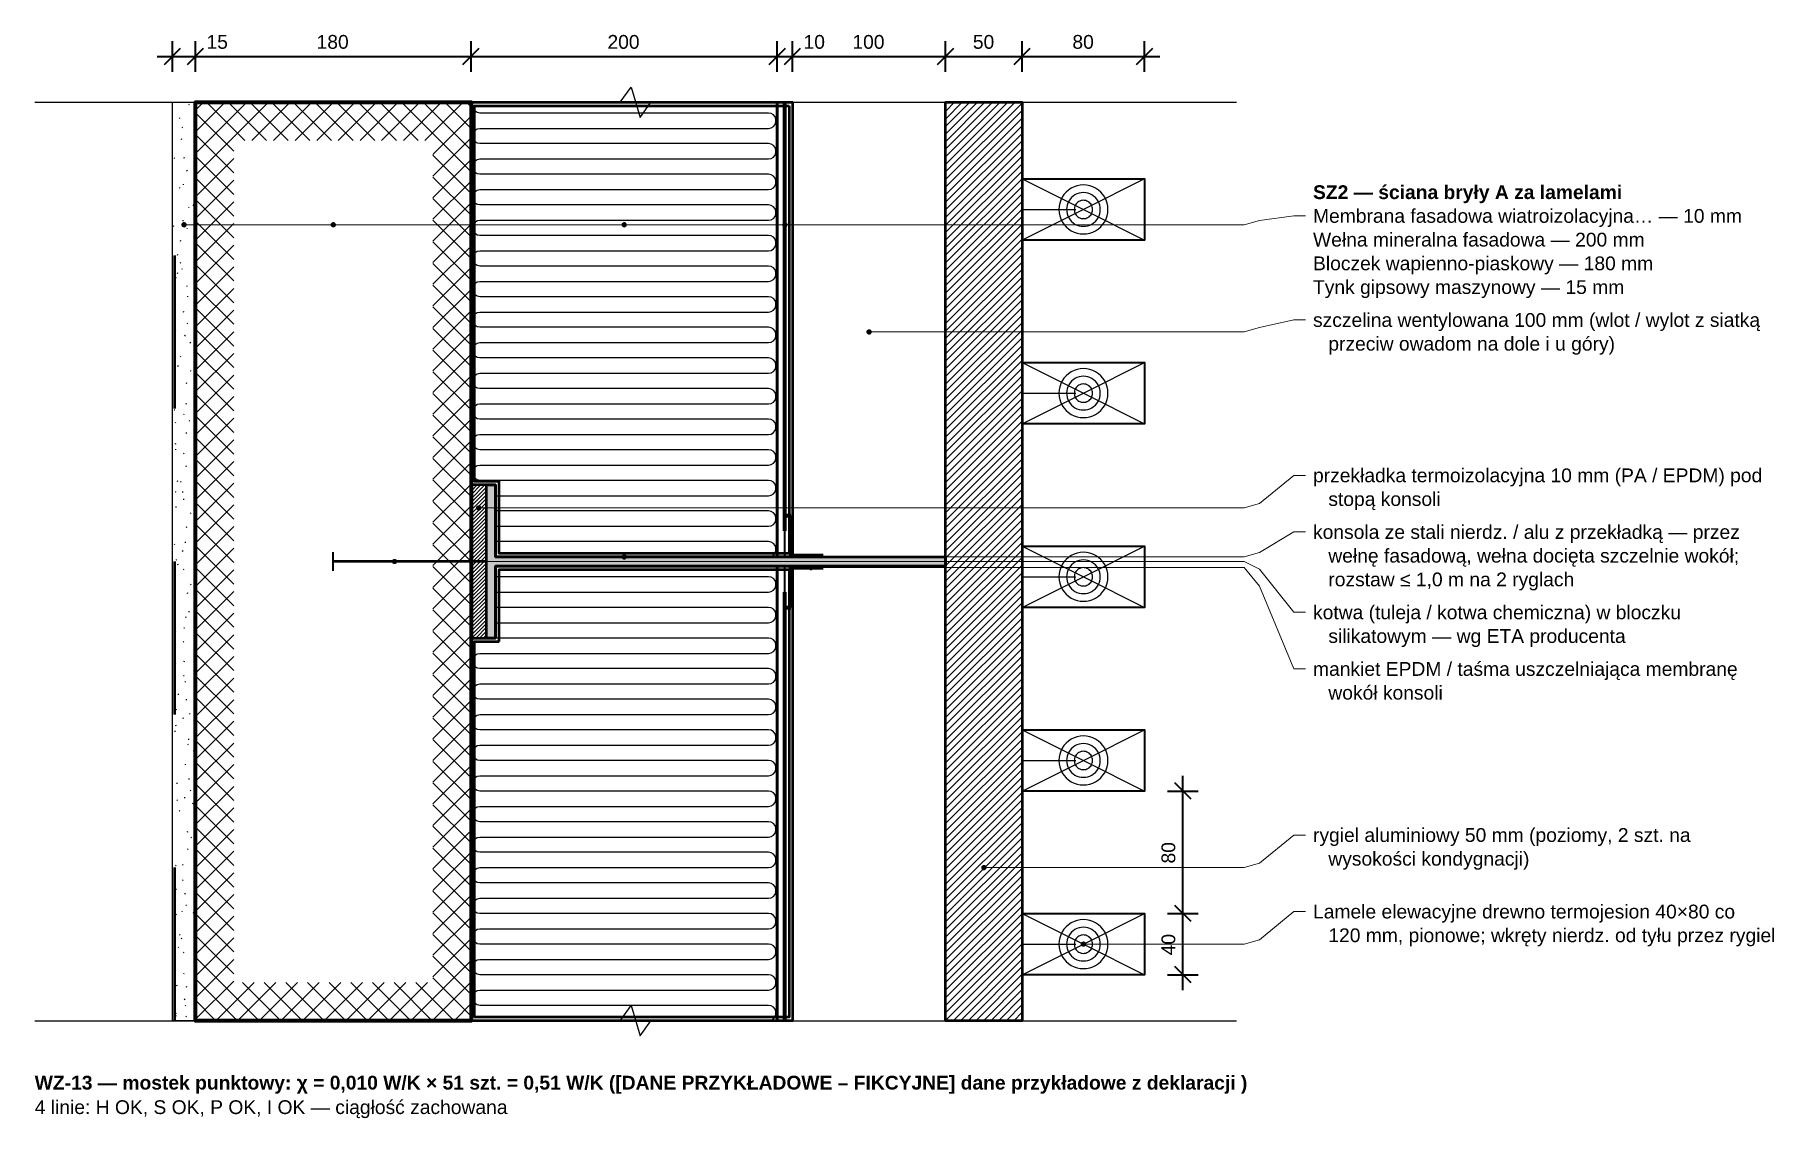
# Model space of a CAD drawing. Header units: metres. Extents: x -0.5 to 22.9, y -0.8 to 0.9.
# Drawn here: x 21.756 to 22.893, y -0.064 to 0.644 of the extents above.
import ezdxf

# ---------------------------------------------------------------- set-up
doc = ezdxf.new("R2010")
doc.units = ezdxf.units.M
for name, pattern in [('KRESKOWA', [5.25, 4.2, -1.05]), ('KROPKOWA', [1.05, 0, -1.05]), ('PUNKTOWA_KROTKA', [6.3, 4.2, -1.05, 0, -1.05])]:
    doc.linetypes.add(name, pattern=pattern)
for name, color, linetype, lineweight, true_color in [('A-DET-HYDRO', 5, 'Continuous', 50, 0x1565c0), ('A-DET-IZOL', 30, 'Continuous', 35, 0xef6c00), ('A-DET-SZCZEL', 1, 'KRESKOWA', 35, 0xd32f2f)]:
    doc.layers.add(name, color=color, linetype=linetype, lineweight=lineweight, true_color=true_color)
for name, color, linetype, lineweight in [('A-DET-OPIS', 2, 'Continuous', 25), ('A-DET-PRZERWA', 8, 'Continuous', 25), ('A-DET-TASMA', 6, 'Continuous', 50), ('A-IZOL-WODNA', 5, 'Continuous', 100), ('A-KRESKOWANIE', 8, 'Continuous', 18), ('A-OPISY', 2, 'Continuous', 25), ('A-SCIANY-IZOL', 4, 'Continuous', 35), ('A-SCIANY-KONSTR', 7, 'Continuous', 50), ('A-SCIANY-WYK', 8, 'Continuous', 18), ('A-WARSTWY', 8, 'Continuous', 25), ('A-WIDOK', 7, 'Continuous', 25), ('A-WYMIARY', 1, 'Continuous', 25), ('A-WYPELNIENIA', 9, 'Continuous', 18)]:
    doc.layers.add(name, color=color, linetype=linetype, lineweight=lineweight)
doc.styles.add('PL_ARIAL', font='arial.ttf')
doc.styles.add('PL_ARIAL_B', font='arialbd.ttf')

msp = doc.modelspace()

# ---------------------------------------------------------------- texts
at = {"layer": 'A-DET-OPIS', "style": 'PL_ARIAL_B'}
msp.add_text('WZ-13 — mostek punktowy: χ = 0,010 W/K × 51 szt. = 0,51 W/K ([DANE PRZYKŁADOWE – FIKCYJNE] dane przykładowe z deklaracji )', height=0.009, dxfattribs=at).set_placement((21.7564, -0.045))
at = {"layer": 'A-DET-OPIS', "true_color": 0x1a7f37, "style": 'PL_ARIAL'}
msp.add_text('4 linie: H OK, S OK, P OK, I OK — ciągłość zachowana', height=0.009, dxfattribs=at).set_placement((21.7564, -0.061))
at = {"layer": 'A-OPISY'}
for s, style, p in [('SZ2 — ściana bryły A za lamelami', 'PL_ARIAL_B', (22.5914, 0.5368)), ('Membrana fasadowa wiatroizolacyjna… — 10 mm', 'PL_ARIAL', (22.5914, 0.5213)), ('Wełna mineralna fasadowa — 200 mm', 'PL_ARIAL', (22.5914, 0.5058)), ('Bloczek wapienno-piaskowy — 180 mm', 'PL_ARIAL', (22.5914, 0.4903)), ('Tynk gipsowy maszynowy — 15 mm', 'PL_ARIAL', (22.5914, 0.4748)), ('szczelina wentylowana 100 mm (wlot / wylot z siatką', 'PL_ARIAL', (22.5914, 0.4533)), ('przeciw owadom na dole i u góry)', 'PL_ARIAL', (22.6014, 0.4378)), ('przekładka termoizolacyjna 10 mm (PA / EPDM) pod', 'PL_ARIAL', (22.5914, 0.3518)), ('stopą konsoli', 'PL_ARIAL', (22.6014, 0.3363)), ('konsola ze stali nierdz. / alu z przekładką — przez', 'PL_ARIAL', (22.5914, 0.3148)), ('wełnę fasadową, wełna docięta szczelnie wokół;', 'PL_ARIAL', (22.6014, 0.2993)), ('rozstaw ≤ 1,0 m na 2 ryglach', 'PL_ARIAL', (22.6014, 0.2838)), ('kotwa (tuleja / kotwa chemiczna) w bloczku', 'PL_ARIAL', (22.5914, 0.2623)), ('silikatowym — wg ETA producenta', 'PL_ARIAL', (22.6014, 0.2468)), ('mankiet EPDM / taśma uszczelniająca membranę', 'PL_ARIAL', (22.5914, 0.2253)), ('wokół konsoli', 'PL_ARIAL', (22.6014, 0.2098)), ('rygiel aluminiowy 50 mm (poziomy, 2 szt. na', 'PL_ARIAL', (22.5914, 0.1168)), ('wysokości kondygnacji)', 'PL_ARIAL', (22.6014, 0.1013)), ('Lamele elewacyjne drewno termojesion 40×80 co', 'PL_ARIAL', (22.5914, 0.0668)), ('120 mm, pionowe; wkręty nierdz. od tyłu przez rygiel', 'PL_ARIAL', (22.6014, 0.0513))]:
    msp.add_text(s, height=0.009, dxfattribs=dict(at, style=style)).set_placement(p)
at = {"layer": 'A-WYMIARY', "style": 'PL_ARIAL'}
for s, p in [('15', (21.8686, 0.635)), ('180', (21.9405, 0.635)), ('200', (22.1305, 0.635)), ('10', (22.2586, 0.635)), ('100', (22.2905, 0.635)), ('50', (22.3692, 0.635)), ('80', (22.4342, 0.635))]:
    msp.add_text(s, height=0.009, dxfattribs=at).set_placement(p)
for s, p in [('80', (22.5014, 0.1027)), ('40', (22.5014, 0.0427))]:
    msp.add_text(s, height=0.009, rotation=90, dxfattribs=at).set_placement(p)

# ---------------------------------------------------------------- hatches: boundary and pattern name
at = {"layer": 'A-OPISY', "true_color": 0x000000}
for points in [[(21.8557, 0.52), (21.8556, 0.5205), (21.8554, 0.5209), (21.8552, 0.5212), (21.8548, 0.5215), (21.8544, 0.5217), (21.8539, 0.5218), (21.8535, 0.5217), (21.8531, 0.5215), (21.8527, 0.5212), (21.8524, 0.5209), (21.8522, 0.5205), (21.8522, 0.52), (21.8522, 0.5195), (21.8524, 0.5191), (21.8527, 0.5188), (21.8531, 0.5185), (21.8535, 0.5183), (21.8539, 0.5182), (21.8544, 0.5183), (21.8548, 0.5185), (21.8552, 0.5188), (21.8554, 0.5191), (21.8556, 0.5195)], [(21.9532, 0.52), (21.9531, 0.5205), (21.9529, 0.5209), (21.9527, 0.5212), (21.9523, 0.5215), (21.9519, 0.5217), (21.9514, 0.5218), (21.951, 0.5217), (21.9506, 0.5215), (21.9502, 0.5212), (21.9499, 0.5209), (21.9497, 0.5205), (21.9497, 0.52), (21.9497, 0.5195), (21.9499, 0.5191), (21.9502, 0.5188), (21.9506, 0.5185), (21.951, 0.5183), (21.9514, 0.5182), (21.9519, 0.5183), (21.9523, 0.5185), (21.9527, 0.5188), (21.9529, 0.5191), (21.9531, 0.5195)], [(22.1432, 0.52), (22.1431, 0.5205), (22.1429, 0.5209), (22.1427, 0.5212), (22.1423, 0.5215), (22.1419, 0.5217), (22.1414, 0.5218), (22.141, 0.5217), (22.1406, 0.5215), (22.1402, 0.5212), (22.1399, 0.5209), (22.1397, 0.5205), (22.1397, 0.52), (22.1397, 0.5195), (22.1399, 0.5191), (22.1402, 0.5188), (22.1406, 0.5185), (22.141, 0.5183), (22.1414, 0.5182), (22.1419, 0.5183), (22.1423, 0.5185), (22.1427, 0.5188), (22.1429, 0.5191), (22.1431, 0.5195)], [(22.2482, 0.52), (22.2481, 0.5205), (22.2479, 0.5209), (22.2477, 0.5212), (22.2473, 0.5215), (22.2469, 0.5217), (22.2464, 0.5218), (22.246, 0.5217), (22.2456, 0.5215), (22.2452, 0.5212), (22.2449, 0.5209), (22.2447, 0.5205), (22.2447, 0.52), (22.2447, 0.5195), (22.2449, 0.5191), (22.2452, 0.5188), (22.2456, 0.5185), (22.246, 0.5183), (22.2464, 0.5182), (22.2469, 0.5183), (22.2473, 0.5185), (22.2477, 0.5188), (22.2479, 0.5191), (22.2481, 0.5195)], [(22.3032, 0.45), (22.3031, 0.4505), (22.3029, 0.4509), (22.3027, 0.4512), (22.3023, 0.4515), (22.3019, 0.4517), (22.3014, 0.4517), (22.301, 0.4517), (22.3006, 0.4515), (22.3002, 0.4512), (22.2999, 0.4509), (22.2997, 0.4505), (22.2997, 0.45), (22.2997, 0.4495), (22.2999, 0.4491), (22.3002, 0.4488), (22.3006, 0.4485), (22.301, 0.4483), (22.3014, 0.4483), (22.3019, 0.4483), (22.3023, 0.4485), (22.3027, 0.4488), (22.3029, 0.4491), (22.3031, 0.4495)], [(22.0482, 0.335), (22.0481, 0.3355), (22.0479, 0.3359), (22.0477, 0.3362), (22.0473, 0.3365), (22.0469, 0.3367), (22.0464, 0.3367), (22.046, 0.3367), (22.0456, 0.3365), (22.0452, 0.3362), (22.0449, 0.3359), (22.0447, 0.3355), (22.0447, 0.335), (22.0447, 0.3345), (22.0449, 0.3341), (22.0452, 0.3338), (22.0456, 0.3335), (22.046, 0.3333), (22.0464, 0.3332), (22.0469, 0.3333), (22.0473, 0.3335), (22.0477, 0.3338), (22.0479, 0.3341), (22.0481, 0.3345)], [(21.9932, 0.3), (21.9931, 0.3005), (21.9929, 0.3009), (21.9927, 0.3012), (21.9923, 0.3015), (21.9919, 0.3017), (21.9914, 0.3017), (21.991, 0.3017), (21.9906, 0.3015), (21.9902, 0.3012), (21.9899, 0.3009), (21.9897, 0.3005), (21.9897, 0.3), (21.9897, 0.2995), (21.9899, 0.2991), (21.9902, 0.2988), (21.9906, 0.2985), (21.991, 0.2983), (21.9914, 0.2983), (21.9919, 0.2983), (21.9923, 0.2985), (21.9927, 0.2988), (21.9929, 0.2991), (21.9931, 0.2995)], [(22.1432, 0.303), (22.1431, 0.3035), (22.1429, 0.3039), (22.1427, 0.3042), (22.1423, 0.3045), (22.1419, 0.3047), (22.1414, 0.3047), (22.141, 0.3047), (22.1406, 0.3045), (22.1402, 0.3042), (22.1399, 0.3039), (22.1397, 0.3035), (22.1397, 0.303), (22.1397, 0.3025), (22.1399, 0.3021), (22.1402, 0.3018), (22.1406, 0.3015), (22.141, 0.3013), (22.1414, 0.3013), (22.1419, 0.3013), (22.1423, 0.3015), (22.1427, 0.3018), (22.1429, 0.3021), (22.1431, 0.3025)], [(22.2652, 0.296), (22.2651, 0.2965), (22.2649, 0.2969), (22.2647, 0.2972), (22.2643, 0.2975), (22.2639, 0.2977), (22.2634, 0.2977), (22.263, 0.2977), (22.2626, 0.2975), (22.2622, 0.2972), (22.2619, 0.2969), (22.2617, 0.2965), (22.2617, 0.296), (22.2617, 0.2955), (22.2619, 0.2951), (22.2622, 0.2948), (22.2626, 0.2945), (22.263, 0.2943), (22.2634, 0.2943), (22.2639, 0.2943), (22.2643, 0.2945), (22.2647, 0.2948), (22.2649, 0.2951), (22.2651, 0.2955)], [(22.3782, 0.1), (22.3781, 0.1005), (22.3779, 0.1009), (22.3777, 0.1012), (22.3773, 0.1015), (22.3769, 0.1017), (22.3764, 0.1018), (22.376, 0.1017), (22.3756, 0.1015), (22.3752, 0.1012), (22.3749, 0.1009), (22.3747, 0.1005), (22.3747, 0.1), (22.3747, 0.0995), (22.3749, 0.0991), (22.3752, 0.0988), (22.3756, 0.0985), (22.376, 0.0983), (22.3764, 0.0983), (22.3769, 0.0983), (22.3773, 0.0985), (22.3777, 0.0988), (22.3779, 0.0991), (22.3781, 0.0995)], [(22.4432, 0.05), (22.4431, 0.0505), (22.4429, 0.0509), (22.4427, 0.0512), (22.4423, 0.0515), (22.4419, 0.0517), (22.4414, 0.0518), (22.441, 0.0517), (22.4406, 0.0515), (22.4402, 0.0512), (22.4399, 0.0509), (22.4397, 0.0505), (22.4397, 0.05), (22.4397, 0.0495), (22.4399, 0.0491), (22.4402, 0.0488), (22.4406, 0.0485), (22.441, 0.0483), (22.4414, 0.0483), (22.4419, 0.0483), (22.4423, 0.0485), (22.4427, 0.0488), (22.4429, 0.0491), (22.4431, 0.0495)]]:
    msp.add_hatch(color=7, dxfattribs=at).paths.add_polyline_path(points)
at = {"layer": 'A-WYPELNIENIA', "true_color": 0x000000}
for points in [[(22.0514, 0.35), (22.0574, 0.35), (22.0574, 0.303), (22.0574, 0.297), (22.0574, 0.25), (22.0514, 0.25)], [(22.0574, 0.303), (22.3514, 0.303), (22.3514, 0.297), (22.0574, 0.297)]]:
    msp.add_hatch(color=7, dxfattribs=at).paths.add_polyline_path(points)

# ---------------------------------------------------------------- linework, layer by layer
at = {"layer": 'A-DET-HYDRO', "linetype": 'Continuous', "lineweight": 70, "ltscale": 0.005, "true_color": 0x1565c0, "flags": 128}
for points in [[(22.2464, 0.32), (22.2464, 0.6)], [(22.2464, 0), (22.2464, 0.28)]]:
    msp.add_lwpolyline(points, dxfattribs=at)
at = {"layer": 'A-DET-IZOL', "lineweight": 50, "ltscale": 0.005, "true_color": 0xef6c00}
for points in [[(22.2492, 0.5978), (22.2492, 0.3052), (22.0597, 0.3052), (22.0597, 0.3522), (22.0437, 0.3522), (22.0437, 0.5978)], [(22.0597, 0.2477), (22.0597, 0.2948), (22.2492, 0.2948), (22.2492, 0.0023), (22.0437, 0.0023), (22.0437, 0.2477)]]:
    msp.add_lwpolyline(points, close=True, dxfattribs=at)
at = {"layer": 'A-DET-PRZERWA', "lineweight": 25, "ltscale": 0.005, "true_color": 0x000000}
for points in [[(21.7564, 0.6), (22.1389, 0.6), (22.1459, 0.61), (22.1519, 0.59), (22.1589, 0.6), (22.5414, 0.6)], [(21.7564, 0), (22.1389, 0), (22.1459, 0.01), (22.1519, -0.01), (22.1589, 0), (22.5414, 0)]]:
    msp.add_lwpolyline(points, dxfattribs=at)
at = {"layer": 'A-DET-SZCZEL', "linetype": 'KRESKOWA', "lineweight": 50, "ltscale": 0.005, "true_color": 0xd32f2f, "flags": 128}
msp.add_lwpolyline([(21.8479, 0), (21.8479, 0.6)], dxfattribs=at)
at = {"layer": 'A-DET-TASMA', "linetype": 'KROPKOWA', "lineweight": 100, "ltscale": 0.005, "true_color": 0x1565c0, "flags": 128}
for points in [[(22.2464, 0.33), (22.2504, 0.33), (22.2504, 0.304), (22.2714, 0.304)], [(22.2464, 0.27), (22.2504, 0.27), (22.2504, 0.296), (22.2714, 0.296)]]:
    msp.add_lwpolyline(points, dxfattribs=at)
at = {"layer": 'A-IZOL-WODNA', "linetype": 'PUNKTOWA_KROTKA', "lineweight": 35, "ltscale": 0.003, "flags": 128}
for points in [[(22.2464, 0.303), (22.2464, 0.6)], [(22.2464, 0), (22.2464, 0.297)]]:
    msp.add_lwpolyline(points, dxfattribs=at)
at = {"layer": 'A-KRESKOWANIE', "lineweight": 25, "ltscale": 0.005}
for points in [[(21.8571, 0.5985), (21.8576, 0.5989)], [(21.8614, 0.5524), (21.909, 0.6)], [(21.8614, 0.5665), (21.8949, 0.6)], [(21.8614, 0.5807), (21.8807, 0.6)], [(21.8614, 0.5948), (21.8666, 0.6)], [(21.8864, 0.5681), (21.8614, 0.5931)], [(21.8937, 0.575), (21.8687, 0.6)], [(21.9078, 0.575), (21.8828, 0.6)], [(21.922, 0.575), (21.897, 0.6)], [(21.8982, 0.575), (21.9232, 0.6)], [(21.9361, 0.575), (21.9111, 0.6)], [(21.9123, 0.575), (21.9373, 0.6)], [(21.9503, 0.575), (21.9253, 0.6)], [(21.9265, 0.575), (21.9515, 0.6)], [(21.9644, 0.575), (21.9394, 0.6)], [(21.9406, 0.575), (21.9656, 0.6)], [(21.9785, 0.575), (21.9535, 0.6)], [(21.9547, 0.575), (21.9797, 0.6)], [(21.9927, 0.575), (21.9677, 0.6)], [(21.9689, 0.575), (21.9939, 0.6)], [(22.0068, 0.575), (21.9818, 0.6)], [(21.983, 0.575), (22.008, 0.6)], [(22.0414, 0.5545), (21.996, 0.6)], [(21.9972, 0.575), (22.0222, 0.6)], [(22.0414, 0.5687), (22.0101, 0.6)], [(22.0113, 0.575), (22.0363, 0.6)], [(22.0164, 0.566), (22.0414, 0.591)], [(22.0414, 0.5828), (22.0242, 0.6)], [(22.0414, 0.597), (22.0384, 0.6)], [(22.0574, 0.343), (22.2357, 0.343), (22.2374, 0.3433), (22.2389, 0.3442), (22.24, 0.3455), (22.2406, 0.3471), (22.2406, 0.3489), (22.24, 0.3505), (22.2389, 0.3518), (22.2374, 0.3527), (22.2357, 0.353), (22.0472, 0.353), (22.0455, 0.3533), (22.044, 0.3542), (22.0429, 0.3555), (22.0423, 0.3571), (22.0423, 0.3589), (22.0429, 0.3605), (22.044, 0.3618), (22.0455, 0.3627), (22.0472, 0.363), (22.0472, 0.363), (22.2357, 0.363), (22.2374, 0.3633), (22.2389, 0.3642), (22.24, 0.3655), (22.2406, 0.3671), (22.2406, 0.3689), (22.24, 0.3705), (22.2389, 0.3718), (22.2374, 0.3727), (22.2357, 0.373), (22.0472, 0.373), (22.0455, 0.3733), (22.044, 0.3742), (22.0429, 0.3755), (22.0423, 0.3771), (22.0423, 0.3789), (22.0429, 0.3805), (22.044, 0.3818), (22.0455, 0.3827), (22.0472, 0.383), (22.2357, 0.383), (22.2374, 0.3833), (22.2389, 0.3842), (22.24, 0.3855), (22.2406, 0.3871), (22.2406, 0.3889), (22.24, 0.3905), (22.2389, 0.3918), (22.2374, 0.3927), (22.2357, 0.393), (22.0472, 0.393), (22.0455, 0.3933), (22.044, 0.3942), (22.0429, 0.3955), (22.0423, 0.3971), (22.0423, 0.3989), (22.0429, 0.4005), (22.044, 0.4018), (22.0455, 0.4027), (22.0472, 0.403), (22.2357, 0.403), (22.2374, 0.4033), (22.2389, 0.4042), (22.24, 0.4055), (22.2406, 0.4071), (22.2406, 0.4089), (22.24, 0.4105), (22.2389, 0.4118), (22.2374, 0.4127), (22.2357, 0.413), (22.0472, 0.413), (22.0455, 0.4133), (22.044, 0.4142), (22.0429, 0.4155), (22.0423, 0.4171), (22.0423, 0.4189), (22.0429, 0.4205), (22.044, 0.4218), (22.0455, 0.4227), (22.0472, 0.423), (22.0472, 0.423), (22.2357, 0.423), (22.2374, 0.4233), (22.2389, 0.4242), (22.24, 0.4255), (22.2406, 0.4271), (22.2406, 0.4289), (22.24, 0.4305), (22.2389, 0.4318), (22.2374, 0.4327), (22.2357, 0.433), (22.0472, 0.433), (22.0455, 0.4333), (22.044, 0.4342), (22.0429, 0.4355), (22.0423, 0.4371), (22.0423, 0.4389), (22.0429, 0.4405), (22.044, 0.4418), (22.0455, 0.4427), (22.0472, 0.443), (22.2357, 0.443), (22.2374, 0.4433), (22.2389, 0.4442), (22.24, 0.4455), (22.2406, 0.4471), (22.2406, 0.4489), (22.24, 0.4505), (22.2389, 0.4518), (22.2374, 0.4527), (22.2357, 0.453), (22.0472, 0.453), (22.0455, 0.4533), (22.044, 0.4542), (22.0429, 0.4555), (22.0423, 0.4571), (22.0423, 0.4589), (22.0429, 0.4605), (22.044, 0.4618), (22.0455, 0.4627), (22.0472, 0.463), (22.2357, 0.463), (22.2374, 0.4633), (22.2389, 0.4642), (22.24, 0.4655), (22.2406, 0.4671), (22.2406, 0.4689), (22.24, 0.4705), (22.2389, 0.4718), (22.2374, 0.4727), (22.2357, 0.473), (22.0472, 0.473), (22.0455, 0.4733), (22.044, 0.4742), (22.0429, 0.4755), (22.0423, 0.4771), (22.0423, 0.4789), (22.0429, 0.4805), (22.044, 0.4818), (22.0455, 0.4827), (22.0472, 0.483), (22.2357, 0.483), (22.2374, 0.4833), (22.2389, 0.4842), (22.24, 0.4855), (22.2406, 0.4871), (22.2406, 0.4889), (22.24, 0.4905), (22.2389, 0.4918), (22.2374, 0.4927), (22.2357, 0.493), (22.0472, 0.493), (22.0455, 0.4933), (22.044, 0.4942), (22.0429, 0.4955), (22.0423, 0.4971), (22.0423, 0.4989), (22.0429, 0.5005), (22.044, 0.5018), (22.0455, 0.5027), (22.0472, 0.503), (22.2357, 0.503), (22.2374, 0.5033), (22.2389, 0.5042), (22.24, 0.5055), (22.2406, 0.5071), (22.2406, 0.5089), (22.24, 0.5105), (22.2389, 0.5118), (22.2374, 0.5127), (22.2357, 0.513), (22.0472, 0.513), (22.0455, 0.5133), (22.044, 0.5142), (22.0429, 0.5155), (22.0423, 0.5171), (22.0423, 0.5189), (22.0429, 0.5205), (22.044, 0.5218), (22.0455, 0.5227), (22.0472, 0.523), (22.2357, 0.523), (22.2374, 0.5233), (22.2389, 0.5242), (22.24, 0.5255), (22.2406, 0.5271), (22.2406, 0.5289), (22.24, 0.5305), (22.2389, 0.5318), (22.2374, 0.5327), (22.2357, 0.533), (22.0472, 0.533), (22.0455, 0.5333), (22.044, 0.5342), (22.0429, 0.5355), (22.0423, 0.5371), (22.0423, 0.5389), (22.0429, 0.5405), (22.044, 0.5418), (22.0455, 0.5427), (22.0472, 0.543), (22.2357, 0.543), (22.2374, 0.5433), (22.2389, 0.5442), (22.24, 0.5455), (22.2406, 0.5471), (22.2406, 0.5489), (22.24, 0.5505), (22.2389, 0.5518), (22.2374, 0.5527), (22.2357, 0.553), (22.0472, 0.553), (22.0455, 0.5533), (22.044, 0.5542), (22.0429, 0.5555), (22.0423, 0.5571), (22.0423, 0.5589), (22.0429, 0.5605), (22.044, 0.5618), (22.0455, 0.5627), (22.0472, 0.563), (22.0472, 0.563), (22.2357, 0.563), (22.2374, 0.5633), (22.2389, 0.5642), (22.24, 0.5655), (22.2406, 0.5671), (22.2406, 0.5689), (22.24, 0.5705), (22.2389, 0.5718), (22.2374, 0.5727), (22.2357, 0.573), (22.0472, 0.573), (22.0455, 0.5733), (22.044, 0.5742), (22.0429, 0.5755), (22.0423, 0.5771), (22.0423, 0.5789), (22.0429, 0.5805), (22.044, 0.5818), (22.0455, 0.5827), (22.0472, 0.583), (22.2357, 0.583), (22.2374, 0.5833), (22.2389, 0.5842), (22.24, 0.5855), (22.2406, 0.5871), (22.2406, 0.5889), (22.24, 0.5905), (22.2389, 0.5918), (22.2374, 0.5927), (22.2357, 0.593), (22.0472, 0.593), (22.0455, 0.5933), (22.044, 0.5942), (22.0429, 0.5955), (22.0423, 0.5971), (22.0423, 0.5989), (22.0427, 0.6)], [(22.3514, 0.5545), (22.3969, 0.6)], [(22.3514, 0.5594), (22.392, 0.6)], [(22.3514, 0.5644), (22.387, 0.6)], [(22.3514, 0.5693), (22.3821, 0.6)], [(22.3514, 0.5743), (22.3771, 0.6)], [(22.3514, 0.5792), (22.3722, 0.6)], [(22.3514, 0.5842), (22.3672, 0.6)], [(22.3514, 0.5891), (22.3623, 0.6)], [(22.3514, 0.5941), (22.3573, 0.6)], [(22.3514, 0.599), (22.3524, 0.6)], [(22.3514, 0.5495), (22.4014, 0.5995)], [(22.3514, 0.5446), (22.4014, 0.5946)], [(21.8514, 0.5894), (21.8509, 0.5896)], [(21.8527, 0.5835), (21.8532, 0.5838)], [(22.3514, 0.5396), (22.4014, 0.5896)], [(22.3514, 0.5347), (22.4014, 0.5847)], [(22.3514, 0.5297), (22.4014, 0.5797)], [(21.8527, 0.5758), (21.8521, 0.576)], [(21.8864, 0.554), (21.8614, 0.579)], [(22.0164, 0.5518), (22.0414, 0.5768)], [(22.3514, 0.5248), (22.4014, 0.5748)], [(22.3514, 0.5198), (22.4014, 0.5698)], [(21.848, 0.5634), (21.8475, 0.5636)], [(21.8544, 0.5636), (21.8538, 0.5637)], [(21.8864, 0.5398), (21.8614, 0.5648)], [(21.8614, 0.5383), (21.8864, 0.5633)], [(22.0414, 0.5404), (22.0164, 0.5654)], [(22.0164, 0.5377), (22.0414, 0.5627)], [(22.3514, 0.5149), (22.4014, 0.5649)], [(22.3514, 0.5099), (22.4014, 0.5599)], [(21.8535, 0.546), (21.8535, 0.5466)], [(21.8561, 0.5551), (21.8557, 0.5556)], [(21.8864, 0.5257), (21.8614, 0.5507)], [(21.8614, 0.5241), (21.8864, 0.5491)], [(22.0414, 0.5262), (22.0164, 0.5512)], [(22.0164, 0.5236), (22.0414, 0.5486)], [(22.3514, 0.505), (22.4014, 0.555)], [(22.3514, 0.5001), (22.4014, 0.5501)], [(22.4014, 0.55), (22.4414, 0.53)], [(22.4574, 0.53), (22.4573, 0.5321), (22.4569, 0.5341), (22.4562, 0.5361), (22.4553, 0.538), (22.4541, 0.5397), (22.4527, 0.5413), (22.4512, 0.5427), (22.4494, 0.5439), (22.4476, 0.5448), (22.4456, 0.5455), (22.4435, 0.5459), (22.4414, 0.546), (22.4393, 0.5459), (22.4373, 0.5455), (22.4353, 0.5448), (22.4334, 0.5439), (22.4317, 0.5427), (22.4301, 0.5413), (22.4287, 0.5397), (22.4276, 0.538), (22.4266, 0.5361), (22.426, 0.5341), (22.4256, 0.5321), (22.4254, 0.53), (22.4256, 0.5279), (22.426, 0.5259), (22.4266, 0.5239), (22.4276, 0.522), (22.4287, 0.5203), (22.4301, 0.5187), (22.4317, 0.5173), (22.4334, 0.5161), (22.4353, 0.5152), (22.4373, 0.5145), (22.4393, 0.5141), (22.4414, 0.514), (22.4435, 0.5141), (22.4456, 0.5145), (22.4476, 0.5152), (22.4494, 0.5161), (22.4512, 0.5173), (22.4527, 0.5187), (22.4541, 0.5203), (22.4553, 0.522), (22.4562, 0.5239), (22.4569, 0.5259), (22.4573, 0.5279), (22.4574, 0.53)], [(22.4814, 0.55), (22.4414, 0.53)], [(21.8514, 0.5439), (21.8509, 0.5442)], [(21.8864, 0.5115), (21.8614, 0.5365)], [(21.8614, 0.51), (21.8864, 0.535)], [(22.0414, 0.5121), (22.0164, 0.5371)], [(22.0164, 0.5094), (22.0414, 0.5344)], [(22.3514, 0.4951), (22.4014, 0.5451)], [(22.3514, 0.4902), (22.4014, 0.5402)], [(22.3514, 0.4852), (22.4014, 0.5352)], [(22.4524, 0.53), (22.4523, 0.5314), (22.4521, 0.5328), (22.4516, 0.5342), (22.451, 0.5355), (22.4502, 0.5367), (22.4492, 0.5378), (22.4481, 0.5387), (22.4469, 0.5395), (22.4456, 0.5402), (22.4443, 0.5406), (22.4429, 0.5409), (22.4414, 0.541), (22.44, 0.5409), (22.4386, 0.5406), (22.4372, 0.5402), (22.4359, 0.5395), (22.4347, 0.5387), (22.4337, 0.5378), (22.4327, 0.5367), (22.4319, 0.5355), (22.4313, 0.5342), (22.4308, 0.5328), (22.4305, 0.5314), (22.4304, 0.53), (22.4305, 0.5286), (22.4308, 0.5272), (22.4313, 0.5258), (22.4319, 0.5245), (22.4327, 0.5233), (22.4337, 0.5222), (22.4347, 0.5213), (22.4359, 0.5205), (22.4372, 0.5198), (22.4386, 0.5194), (22.44, 0.5191), (22.4414, 0.519), (22.4429, 0.5191), (22.4443, 0.5194), (22.4456, 0.5198), (22.4469, 0.5205), (22.4481, 0.5213), (22.4492, 0.5222), (22.4502, 0.5233), (22.451, 0.5245), (22.4516, 0.5258), (22.4521, 0.5272), (22.4523, 0.5286), (22.4524, 0.53)], [(22.4474, 0.53), (22.4474, 0.5308), (22.4472, 0.5316), (22.447, 0.5323), (22.4466, 0.533), (22.4462, 0.5337), (22.4457, 0.5342), (22.4451, 0.5348), (22.4444, 0.5352), (22.4437, 0.5355), (22.443, 0.5358), (22.4422, 0.5359), (22.4414, 0.536), (22.4406, 0.5359), (22.4399, 0.5358), (22.4391, 0.5355), (22.4384, 0.5352), (22.4378, 0.5348), (22.4372, 0.5342), (22.4367, 0.5337), (22.4362, 0.533), (22.4359, 0.5323), (22.4356, 0.5316), (22.4355, 0.5308), (22.4354, 0.53), (22.4355, 0.5292), (22.4356, 0.5284), (22.4359, 0.5277), (22.4362, 0.527), (22.4367, 0.5263), (22.4372, 0.5258), (22.4378, 0.5252), (22.4384, 0.5248), (22.4391, 0.5245), (22.4399, 0.5242), (22.4406, 0.5241), (22.4414, 0.524), (22.4422, 0.5241), (22.443, 0.5242), (22.4437, 0.5245), (22.4444, 0.5248), (22.4451, 0.5252), (22.4457, 0.5258), (22.4462, 0.5263), (22.4466, 0.527), (22.447, 0.5277), (22.4472, 0.5284), (22.4474, 0.5292), (22.4474, 0.53)], [(21.853, 0.5227), (21.8536, 0.5227)], [(21.8573, 0.5311), (21.857, 0.5316)], [(21.8601, 0.5326), (21.8597, 0.533)], [(22.0414, 0.498), (22.0164, 0.523)], [(22.3514, 0.4803), (22.4014, 0.5303)], [(22.3514, 0.4753), (22.4014, 0.5253)], [(22.4414, 0.53), (22.4014, 0.51)], [(22.4414, 0.53), (22.4814, 0.51)], [(21.8475, 0.5189), (21.8469, 0.519)], [(21.8559, 0.5175), (21.8561, 0.518)], [(21.86, 0.5123), (21.8605, 0.5127)], [(21.8864, 0.4974), (21.8614, 0.5224)], [(21.8614, 0.4958), (21.8864, 0.5208)], [(22.0164, 0.4953), (22.0414, 0.5203)], [(22.3514, 0.4704), (22.4014, 0.5204)], [(22.3514, 0.4654), (22.4014, 0.5154)], [(21.85, 0.5001), (21.8495, 0.5004)], [(21.8521, 0.5094), (21.8515, 0.5096)], [(21.8864, 0.4833), (21.8614, 0.5083)], [(21.8614, 0.4817), (21.8864, 0.5067)], [(22.0414, 0.4838), (22.0164, 0.5088)], [(22.0164, 0.4811), (22.0414, 0.5061)], [(22.3514, 0.4605), (22.4014, 0.5105)], [(22.3514, 0.4555), (22.4014, 0.5055)], [(22.3514, 0.4506), (22.4014, 0.5006)], [(21.8518, 0.495), (21.8515, 0.4954)], [(21.8529, 0.4907), (21.8527, 0.4912)], [(21.8864, 0.4691), (21.8614, 0.4941)], [(21.8614, 0.4675), (21.8864, 0.4925)], [(22.0414, 0.4697), (22.0164, 0.4947)], [(22.0164, 0.467), (22.0414, 0.492)], [(22.3514, 0.4456), (22.4014, 0.4956)], [(22.3514, 0.4407), (22.4014, 0.4907)], [(21.8484, 0.4853), (21.849, 0.4855)], [(21.85, 0.4881), (21.8495, 0.4884)], [(21.8562, 0.4797), (21.8557, 0.48)], [(21.8864, 0.455), (21.8614, 0.48)], [(21.8614, 0.4534), (21.8864, 0.4784)], [(22.0414, 0.4555), (22.0164, 0.4805)], [(22.0164, 0.4528), (22.0414, 0.4778)], [(22.3514, 0.4357), (22.4014, 0.4857)], [(22.3514, 0.4308), (22.4014, 0.4808)], [(21.8563, 0.4729), (21.8565, 0.4734)], [(22.0414, 0.4414), (22.0164, 0.4664)], [(22.3514, 0.4258), (22.4014, 0.4758)], [(22.3514, 0.4209), (22.4014, 0.4709)], [(22.3514, 0.4159), (22.4014, 0.4659)], [(21.8539, 0.463), (21.8534, 0.4632)], [(21.8565, 0.4552), (21.8559, 0.4555)], [(21.8864, 0.4408), (21.8614, 0.4658)], [(21.8614, 0.4393), (21.8864, 0.4643)], [(22.0164, 0.4387), (22.0414, 0.4637)], [(22.3514, 0.411), (22.4014, 0.461)], [(22.3514, 0.406), (22.4014, 0.456)], [(21.8483, 0.4504), (21.8486, 0.4509)], [(21.8548, 0.4473), (21.8543, 0.4477)], [(21.8578, 0.4428), (21.8583, 0.4432)], [(21.8864, 0.4267), (21.8614, 0.4517)], [(21.8614, 0.4251), (21.8864, 0.4501)], [(22.0414, 0.4273), (22.0164, 0.4523)], [(22.0164, 0.4246), (22.0414, 0.4496)], [(22.3514, 0.4011), (22.4014, 0.4511)], [(22.3514, 0.3961), (22.4014, 0.4461)], [(21.8519, 0.4335), (21.8516, 0.434)], [(21.8864, 0.4125), (21.8614, 0.4375)], [(21.8614, 0.411), (21.8864, 0.436)], [(22.0414, 0.4131), (22.0164, 0.4381)], [(22.0164, 0.4104), (22.0414, 0.4354)], [(22.3514, 0.3912), (22.4014, 0.4412)], [(22.3514, 0.3862), (22.4014, 0.4362)], [(21.8502, 0.4275), (21.8498, 0.428)], [(21.8586, 0.4243), (21.8581, 0.4246)], [(21.8864, 0.3984), (21.8614, 0.4234)], [(21.8614, 0.3968), (21.8864, 0.4218)], [(22.0414, 0.399), (22.0164, 0.424)], [(22.0164, 0.3963), (22.0414, 0.4213)], [(22.3514, 0.3813), (22.4014, 0.4313)], [(22.3514, 0.3763), (22.4014, 0.4263)], [(22.3514, 0.3714), (22.4014, 0.4214)], [(22.4014, 0.43), (22.4414, 0.41)], [(22.4574, 0.41), (22.4573, 0.4121), (22.4569, 0.4141), (22.4562, 0.4161), (22.4553, 0.418), (22.4541, 0.4197), (22.4527, 0.4213), (22.4512, 0.4227), (22.4494, 0.4239), (22.4476, 0.4248), (22.4456, 0.4255), (22.4435, 0.4259), (22.4414, 0.426), (22.4393, 0.4259), (22.4373, 0.4255), (22.4353, 0.4248), (22.4334, 0.4239), (22.4317, 0.4227), (22.4301, 0.4213), (22.4287, 0.4197), (22.4276, 0.418), (22.4266, 0.4161), (22.426, 0.4141), (22.4256, 0.4121), (22.4254, 0.41), (22.4256, 0.4079), (22.426, 0.4059), (22.4266, 0.4039), (22.4276, 0.402), (22.4287, 0.4003), (22.4301, 0.3987), (22.4317, 0.3973), (22.4334, 0.3961), (22.4353, 0.3952), (22.4373, 0.3945), (22.4393, 0.3941), (22.4414, 0.394), (22.4435, 0.3941), (22.4456, 0.3945), (22.4476, 0.3952), (22.4494, 0.3961), (22.4512, 0.3973), (22.4527, 0.3987), (22.4541, 0.4003), (22.4553, 0.402), (22.4562, 0.4039), (22.4569, 0.4059), (22.4573, 0.4079), (22.4574, 0.41)], [(22.4524, 0.41), (22.4523, 0.4114), (22.4521, 0.4128), (22.4516, 0.4142), (22.451, 0.4155), (22.4502, 0.4167), (22.4492, 0.4178), (22.4481, 0.4187), (22.4469, 0.4195), (22.4456, 0.4202), (22.4443, 0.4206), (22.4429, 0.4209), (22.4414, 0.421), (22.44, 0.4209), (22.4386, 0.4206), (22.4372, 0.4202), (22.4359, 0.4195), (22.4347, 0.4187), (22.4337, 0.4178), (22.4327, 0.4167), (22.4319, 0.4155), (22.4313, 0.4142), (22.4308, 0.4128), (22.4305, 0.4114), (22.4304, 0.41), (22.4305, 0.4086), (22.4308, 0.4072), (22.4313, 0.4058), (22.4319, 0.4045), (22.4327, 0.4033), (22.4337, 0.4022), (22.4347, 0.4013), (22.4359, 0.4005), (22.4372, 0.3998), (22.4386, 0.3994), (22.44, 0.3991), (22.4414, 0.399), (22.4429, 0.3991), (22.4443, 0.3994), (22.4456, 0.3998), (22.4469, 0.4005), (22.4481, 0.4013), (22.4492, 0.4022), (22.4502, 0.4033), (22.451, 0.4045), (22.4516, 0.4058), (22.4521, 0.4072), (22.4523, 0.4086), (22.4524, 0.41)], [(22.4414, 0.41), (22.4814, 0.43)], [(21.856, 0.4163), (21.8554, 0.4166)], [(21.8864, 0.3843), (21.8614, 0.4093)], [(22.0414, 0.3848), (22.0164, 0.4098)], [(22.3514, 0.3664), (22.4014, 0.4164)], [(22.3514, 0.3615), (22.4014, 0.4115)], [(22.4014, 0.39), (22.4414, 0.41)], [(22.4474, 0.41), (22.4474, 0.4108), (22.4472, 0.4116), (22.447, 0.4123), (22.4466, 0.413), (22.4462, 0.4137), (22.4457, 0.4142), (22.4451, 0.4148), (22.4444, 0.4152), (22.4437, 0.4155), (22.443, 0.4158), (22.4422, 0.4159), (22.4414, 0.416), (22.4406, 0.4159), (22.4399, 0.4158), (22.4391, 0.4155), (22.4384, 0.4152), (22.4378, 0.4148), (22.4372, 0.4142), (22.4367, 0.4137), (22.4362, 0.413), (22.4359, 0.4123), (22.4356, 0.4116), (22.4355, 0.4108), (22.4354, 0.41), (22.4355, 0.4092), (22.4356, 0.4084), (22.4359, 0.4077), (22.4362, 0.407), (22.4367, 0.4063), (22.4372, 0.4058), (22.4378, 0.4052), (22.4384, 0.4048), (22.4391, 0.4045), (22.4399, 0.4042), (22.4406, 0.4041), (22.4414, 0.404), (22.4422, 0.4041), (22.443, 0.4042), (22.4437, 0.4045), (22.4444, 0.4048), (22.4451, 0.4052), (22.4457, 0.4058), (22.4462, 0.4063), (22.4466, 0.407), (22.447, 0.4077), (22.4472, 0.4084), (22.4474, 0.4092), (22.4474, 0.41)], [(22.4414, 0.41), (22.4814, 0.39)], [(21.8474, 0.3991), (21.848, 0.3992)], [(21.8554, 0.4029), (21.8555, 0.4035)], [(21.8614, 0.3827), (21.8864, 0.4077)], [(22.0164, 0.3821), (22.0414, 0.4071)], [(22.3514, 0.3565), (22.4014, 0.4065)], [(22.3514, 0.3516), (22.4014, 0.4016)], [(21.8483, 0.3905), (21.8485, 0.3911)], [(21.8537, 0.396), (21.854, 0.3965)], [(21.8577, 0.3917), (21.8573, 0.392)], [(21.8864, 0.3701), (21.8614, 0.3951)], [(21.8614, 0.3686), (21.8864, 0.3936)], [(22.0414, 0.3707), (22.0164, 0.3957)], [(22.0164, 0.368), (22.0414, 0.393)], [(22.3514, 0.3466), (22.4014, 0.3966)], [(22.3514, 0.3417), (22.4014, 0.3917)], [(22.3514, 0.3367), (22.4014, 0.3867)], [(21.8486, 0.3765), (21.8484, 0.3771)], [(21.8557, 0.3839), (21.8551, 0.3839)], [(21.8864, 0.356), (21.8614, 0.381)], [(21.8614, 0.3544), (21.8864, 0.3794)], [(22.0414, 0.3565), (22.0164, 0.3815)], [(22.0164, 0.3538), (22.0414, 0.3788)], [(22.3514, 0.3318), (22.4014, 0.3818)], [(22.3514, 0.3268), (22.4014, 0.3768)], [(21.8485, 0.3729), (21.8486, 0.3735)], [(21.8539, 0.3703), (21.8536, 0.3708)], [(21.8603, 0.3634), (21.8608, 0.3637)], [(21.8864, 0.3418), (21.8614, 0.3668)], [(21.8614, 0.3403), (21.8864, 0.3653)], [(22.0414, 0.3424), (22.0164, 0.3674)], [(22.0164, 0.3397), (22.0414, 0.3647)], [(22.3514, 0.3219), (22.4014, 0.3719)], [(22.3514, 0.3169), (22.4014, 0.3669)], [(21.85, 0.3523), (21.8495, 0.3525)], [(21.8517, 0.3518), (21.8521, 0.3522)], [(21.8552, 0.3623), (21.8557, 0.3626)], [(21.8864, 0.3277), (21.8614, 0.3527)], [(22.0414, 0.3283), (22.0164, 0.3533)], [(22.3514, 0.312), (22.4014, 0.362)], [(22.3514, 0.307), (22.4014, 0.357)], [(21.8488, 0.3453), (21.8483, 0.3456)], [(21.8533, 0.3452), (21.8527, 0.3452)], [(21.8614, 0.3261), (21.8864, 0.3511)], [(22.0164, 0.3256), (22.0414, 0.3506)], [(22.0414, 0.341), (22.0504, 0.35)], [(22.0414, 0.3435), (22.0479, 0.35)], [(22.0414, 0.346), (22.0455, 0.35)], [(22.0414, 0.3484), (22.043, 0.35)], [(22.0414, 0.3385), (22.0514, 0.3485)], [(22.0414, 0.3361), (22.0514, 0.3461)], [(22.0414, 0.3336), (22.0514, 0.3436)], [(22.0414, 0.3311), (22.0514, 0.3411)], [(22.3514, 0.3021), (22.4014, 0.3521)], [(22.3514, 0.2971), (22.4014, 0.3471)], [(22.3514, 0.2922), (22.4014, 0.3422)], [(21.8488, 0.3353), (21.8488, 0.3359)], [(21.8538, 0.3403), (21.8537, 0.3409)], [(21.8581, 0.3315), (21.8586, 0.3319)], [(21.8864, 0.3136), (21.8614, 0.3386)], [(21.8614, 0.312), (21.8864, 0.337)], [(22.0414, 0.3141), (22.0164, 0.3391)], [(22.0164, 0.3114), (22.0414, 0.3364)], [(22.0414, 0.3286), (22.0514, 0.3386)], [(22.0414, 0.3262), (22.0514, 0.3362)], [(22.0414, 0.3237), (22.0514, 0.3337)], [(22.0414, 0.3212), (22.0514, 0.3312)], [(22.0574, 0.323), (22.2357, 0.323), (22.2374, 0.3233), (22.2389, 0.3242), (22.24, 0.3255), (22.2406, 0.3271), (22.2406, 0.3289), (22.24, 0.3305), (22.2389, 0.3318), (22.2374, 0.3327), (22.2357, 0.333), (22.2357, 0.333), (22.0574, 0.333)], [(22.3514, 0.2872), (22.4014, 0.3372)], [(22.3514, 0.2823), (22.4014, 0.3323)], [(21.8558, 0.3221), (21.8555, 0.3227)], [(21.8864, 0.2994), (21.8614, 0.3244)], [(21.8614, 0.2978), (21.8864, 0.3228)], [(22.0414, 0.3), (22.0164, 0.325)], [(22.0164, 0.2973), (22.0414, 0.3223)], [(22.0414, 0.3187), (22.0514, 0.3287)], [(22.0414, 0.3163), (22.0514, 0.3263)], [(22.0414, 0.3138), (22.0514, 0.3238)], [(22.0414, 0.3113), (22.0514, 0.3213)], [(22.0414, 0.3088), (22.0514, 0.3188)], [(22.3514, 0.2773), (22.4014, 0.3273)], [(22.3514, 0.2724), (22.4014, 0.3224)], [(21.8479, 0.3108), (21.8476, 0.3113)], [(21.8533, 0.3066), (21.8528, 0.3069)], [(21.8548, 0.3122), (21.8549, 0.3128)], [(21.8864, 0.2853), (21.8614, 0.3103)], [(21.8614, 0.2837), (21.8864, 0.3087)], [(22.0414, 0.2858), (22.0164, 0.3108)], [(22.0164, 0.2831), (22.0414, 0.3081)], [(22.0414, 0.3064), (22.0514, 0.3164)], [(22.0414, 0.3039), (22.0514, 0.3139)], [(22.0414, 0.3014), (22.0514, 0.3114)], [(22.0414, 0.2989), (22.0514, 0.3089)], [(22.0574, 0.303), (22.2357, 0.303), (22.2374, 0.3033), (22.2389, 0.3042), (22.24, 0.3055), (22.2406, 0.3071), (22.2406, 0.3089), (22.24, 0.3105), (22.2389, 0.3118), (22.2374, 0.3127), (22.2357, 0.313), (22.0574, 0.313)], [(22.3514, 0.2674), (22.4014, 0.3174)], [(22.3514, 0.2625), (22.4014, 0.3125)], [(22.3514, 0.2575), (22.4014, 0.3075)], [(22.4014, 0.31), (22.4414, 0.29)], [(22.4414, 0.29), (22.4814, 0.31)], [(21.8488, 0.3011), (21.8493, 0.3014)], [(21.85, 0.2977), (21.8498, 0.2983)], [(21.8864, 0.2711), (21.8614, 0.2961)], [(22.0414, 0.2717), (22.0164, 0.2967)], [(22.0414, 0.2965), (22.0514, 0.3065)], [(22.0414, 0.294), (22.0514, 0.304)], [(22.0414, 0.2915), (22.0514, 0.3015)], [(22.0414, 0.289), (22.0514, 0.299)], [(22.0414, 0.2866), (22.0514, 0.2966)], [(22.3514, 0.2526), (22.4014, 0.3026)], [(22.3514, 0.2476), (22.4014, 0.2976)], [(22.4574, 0.29), (22.4573, 0.2921), (22.4569, 0.2941), (22.4562, 0.2961), (22.4553, 0.298), (22.4541, 0.2997), (22.4527, 0.3013), (22.4512, 0.3027), (22.4494, 0.3039), (22.4476, 0.3048), (22.4456, 0.3055), (22.4435, 0.3059), (22.4414, 0.306), (22.4393, 0.3059), (22.4373, 0.3055), (22.4353, 0.3048), (22.4334, 0.3039), (22.4317, 0.3027), (22.4301, 0.3013), (22.4287, 0.2997), (22.4276, 0.298), (22.4266, 0.2961), (22.426, 0.2941), (22.4256, 0.2921), (22.4254, 0.29), (22.4256, 0.2879), (22.426, 0.2859), (22.4266, 0.2839), (22.4276, 0.282), (22.4287, 0.2803), (22.4301, 0.2787), (22.4317, 0.2773), (22.4334, 0.2761), (22.4353, 0.2752), (22.4373, 0.2745), (22.4393, 0.2741), (22.4414, 0.274), (22.4435, 0.2741), (22.4456, 0.2745), (22.4476, 0.2752), (22.4494, 0.2761), (22.4512, 0.2773), (22.4527, 0.2787), (22.4541, 0.2803), (22.4553, 0.282), (22.4562, 0.2839), (22.4569, 0.2859), (22.4573, 0.2879), (22.4574, 0.29)], [(22.4524, 0.29), (22.4523, 0.2914), (22.4521, 0.2928), (22.4516, 0.2942), (22.451, 0.2955), (22.4502, 0.2967), (22.4492, 0.2978), (22.4481, 0.2987), (22.4469, 0.2995), (22.4456, 0.3002), (22.4443, 0.3006), (22.4429, 0.3009), (22.4414, 0.301), (22.44, 0.3009), (22.4386, 0.3006), (22.4372, 0.3002), (22.4359, 0.2995), (22.4347, 0.2987), (22.4337, 0.2978), (22.4327, 0.2967), (22.4319, 0.2955), (22.4313, 0.2942), (22.4308, 0.2928), (22.4305, 0.2914), (22.4304, 0.29), (22.4305, 0.2886), (22.4308, 0.2872), (22.4313, 0.2858), (22.4319, 0.2845), (22.4327, 0.2833), (22.4337, 0.2822), (22.4347, 0.2813), (22.4359, 0.2805), (22.4372, 0.2798), (22.4386, 0.2794), (22.44, 0.2791), (22.4414, 0.279), (22.4429, 0.2791), (22.4443, 0.2794), (22.4456, 0.2798), (22.4469, 0.2805), (22.4481, 0.2813), (22.4492, 0.2822), (22.4502, 0.2833), (22.451, 0.2845), (22.4516, 0.2858), (22.4521, 0.2872), (22.4523, 0.2886), (22.4524, 0.29)], [(22.4474, 0.29), (22.4474, 0.2908), (22.4472, 0.2916), (22.447, 0.2923), (22.4466, 0.293), (22.4462, 0.2937), (22.4457, 0.2942), (22.4451, 0.2948), (22.4444, 0.2952), (22.4437, 0.2955), (22.443, 0.2958), (22.4422, 0.2959), (22.4414, 0.296), (22.4406, 0.2959), (22.4399, 0.2958), (22.4391, 0.2955), (22.4384, 0.2952), (22.4378, 0.2948), (22.4372, 0.2942), (22.4367, 0.2937), (22.4362, 0.293), (22.4359, 0.2923), (22.4356, 0.2916), (22.4355, 0.2908), (22.4354, 0.29), (22.4355, 0.2892), (22.4356, 0.2884), (22.4359, 0.2877), (22.4362, 0.287), (22.4367, 0.2863), (22.4372, 0.2858), (22.4378, 0.2852), (22.4384, 0.2848), (22.4391, 0.2845), (22.4399, 0.2842), (22.4406, 0.2841), (22.4414, 0.284), (22.4422, 0.2841), (22.443, 0.2842), (22.4437, 0.2845), (22.4444, 0.2848), (22.4451, 0.2852), (22.4457, 0.2858), (22.4462, 0.2863), (22.4466, 0.287), (22.447, 0.2877), (22.4472, 0.2884), (22.4474, 0.2892), (22.4474, 0.29)], [(21.8539, 0.2945), (21.8535, 0.2948)], [(21.8585, 0.2847), (21.8581, 0.2852)], [(21.8606, 0.2875), (21.861, 0.288)], [(21.8614, 0.2696), (21.8864, 0.2946)], [(22.0164, 0.269), (22.0414, 0.294)], [(22.0414, 0.2841), (22.0514, 0.2941)], [(22.0414, 0.2816), (22.0514, 0.2916)], [(22.0414, 0.2791), (22.0514, 0.2891)], [(22.0414, 0.2767), (22.0514, 0.2867)], [(22.0414, 0.2742), (22.0514, 0.2842)], [(22.0574, 0.28), (22.2357, 0.28), (22.2374, 0.2803), (22.2389, 0.2812), (22.24, 0.2825), (22.2406, 0.2841), (22.2406, 0.2859), (22.24, 0.2875), (22.2389, 0.2888), (22.2374, 0.2897), (22.2357, 0.29), (22.0574, 0.29)], [(22.3514, 0.2427), (22.4014, 0.2927)], [(22.3514, 0.2377), (22.4014, 0.2877)], [(22.4014, 0.27), (22.4414, 0.29)], [(22.4414, 0.29), (22.4814, 0.27)], [(21.8475, 0.2773), (21.8473, 0.2778)], [(21.8562, 0.2792), (21.8563, 0.2798)], [(21.8864, 0.257), (21.8614, 0.282)], [(21.8614, 0.2554), (21.8864, 0.2804)], [(22.0414, 0.2575), (22.0164, 0.2825)], [(22.0164, 0.2549), (22.0414, 0.2799)], [(22.0414, 0.2717), (22.0514, 0.2817)], [(22.0414, 0.2692), (22.0514, 0.2792)], [(22.0414, 0.2668), (22.0514, 0.2768)], [(22.0414, 0.2643), (22.0514, 0.2743)], [(22.3514, 0.2328), (22.4014, 0.2828)], [(22.3514, 0.2278), (22.4014, 0.2778)], [(22.3514, 0.2229), (22.4014, 0.2729)], [(21.8553, 0.2633), (21.8551, 0.2639)], [(21.8575, 0.2671), (21.8569, 0.2671)], [(21.8864, 0.2428), (21.8614, 0.2678)], [(21.8614, 0.2413), (21.8864, 0.2663)], [(22.0414, 0.2434), (22.0164, 0.2684)], [(22.0164, 0.2407), (22.0414, 0.2657)], [(22.0414, 0.2618), (22.0514, 0.2718)], [(22.0414, 0.2593), (22.0514, 0.2693)], [(22.0414, 0.2569), (22.0514, 0.2669)], [(22.0414, 0.2544), (22.0514, 0.2644)], [(22.0414, 0.2519), (22.0514, 0.2619)], [(22.0574, 0.26), (22.2357, 0.26), (22.2374, 0.2603), (22.2389, 0.2612), (22.24, 0.2625), (22.2406, 0.2641), (22.2406, 0.2659), (22.24, 0.2675), (22.2389, 0.2688), (22.2374, 0.2697), (22.2357, 0.27), (22.2357, 0.27), (22.0574, 0.27)], [(22.3514, 0.2179), (22.4014, 0.2679)], [(22.3514, 0.213), (22.4014, 0.263)], [(21.8473, 0.259), (21.8479, 0.2591)], [(21.8481, 0.2542), (21.8485, 0.2547)], [(21.8537, 0.2567), (21.8543, 0.2567)], [(21.8864, 0.2287), (21.8614, 0.2537)], [(21.8614, 0.2271), (21.8864, 0.2521)], [(22.0414, 0.2293), (22.0164, 0.2543)], [(22.0164, 0.2266), (22.0414, 0.2516)], [(22.042, 0.25), (22.0514, 0.2594)], [(22.2357, 0), (22.2374, 0.0003), (22.2389, 0.0012), (22.24, 0.0025), (22.2406, 0.0041), (22.2406, 0.0059), (22.24, 0.0075), (22.2389, 0.0088), (22.2374, 0.0097), (22.2357, 0.01), (22.0472, 0.01), (22.0455, 0.0103), (22.044, 0.0112), (22.0429, 0.0125), (22.0423, 0.0141), (22.0423, 0.0159), (22.0429, 0.0175), (22.044, 0.0188), (22.0455, 0.0197), (22.0472, 0.02), (22.2357, 0.02), (22.2374, 0.0203), (22.2389, 0.0212), (22.24, 0.0225), (22.2406, 0.0241), (22.2406, 0.0259), (22.24, 0.0275), (22.2389, 0.0288), (22.2374, 0.0297), (22.2357, 0.03), (22.2357, 0.03), (22.0472, 0.03), (22.0455, 0.0303), (22.044, 0.0312), (22.0429, 0.0325), (22.0423, 0.0341), (22.0423, 0.0359), (22.0429, 0.0375), (22.044, 0.0388), (22.0455, 0.0397), (22.0472, 0.04), (22.0472, 0.04), (22.2357, 0.04), (22.2374, 0.0403), (22.2389, 0.0412), (22.24, 0.0425), (22.2406, 0.0441), (22.2406, 0.0459), (22.24, 0.0475), (22.2389, 0.0488), (22.2374, 0.0497), (22.2357, 0.05), (22.2357, 0.05), (22.0472, 0.05), (22.0455, 0.0503), (22.044, 0.0512), (22.0429, 0.0525), (22.0423, 0.0541), (22.0423, 0.0559), (22.0429, 0.0575), (22.044, 0.0588), (22.0455, 0.0597), (22.0472, 0.06), (22.0472, 0.06), (22.2357, 0.06), (22.2374, 0.0603), (22.2389, 0.0612), (22.24, 0.0625), (22.2406, 0.0641), (22.2406, 0.0659), (22.24, 0.0675), (22.2389, 0.0688), (22.2374, 0.0697), (22.2357, 0.07), (22.2357, 0.07), (22.0472, 0.07), (22.0455, 0.0703), (22.044, 0.0712), (22.0429, 0.0725), (22.0423, 0.0741), (22.0423, 0.0759), (22.0429, 0.0775), (22.044, 0.0788), (22.0455, 0.0797), (22.0472, 0.08), (22.0472, 0.08), (22.2357, 0.08), (22.2374, 0.0803), (22.2389, 0.0812), (22.24, 0.0825), (22.2406, 0.0841), (22.2406, 0.0859), (22.24, 0.0875), (22.2389, 0.0888), (22.2374, 0.0897), (22.2357, 0.09), (22.0472, 0.09), (22.0455, 0.0903), (22.044, 0.0912), (22.0429, 0.0925), (22.0423, 0.0941), (22.0423, 0.0959), (22.0429, 0.0975), (22.044, 0.0988), (22.0455, 0.0997), (22.0472, 0.1), (22.0472, 0.1), (22.2357, 0.1), (22.2374, 0.1003), (22.2389, 0.1012), (22.24, 0.1025), (22.2406, 0.1041), (22.2406, 0.1059), (22.24, 0.1075), (22.2389, 0.1088), (22.2374, 0.1097), (22.2357, 0.11), (22.0472, 0.11), (22.0455, 0.1103), (22.044, 0.1112), (22.0429, 0.1125), (22.0423, 0.1141), (22.0423, 0.1159), (22.0429, 0.1175), (22.044, 0.1188), (22.0455, 0.1197), (22.0472, 0.12), (22.2357, 0.12), (22.2374, 0.1203), (22.2389, 0.1212), (22.24, 0.1225), (22.2406, 0.1241), (22.2406, 0.1259), (22.24, 0.1275), (22.2389, 0.1288), (22.2374, 0.1297), (22.2357, 0.13), (22.0472, 0.13), (22.0455, 0.1303), (22.044, 0.1312), (22.0429, 0.1325), (22.0423, 0.1341), (22.0423, 0.1359), (22.0429, 0.1375), (22.044, 0.1388), (22.0455, 0.1397), (22.0472, 0.14), (22.0472, 0.14), (22.2357, 0.14), (22.2374, 0.1403), (22.2389, 0.1412), (22.24, 0.1425), (22.2406, 0.1441), (22.2406, 0.1459), (22.24, 0.1475), (22.2389, 0.1488), (22.2374, 0.1497), (22.2357, 0.15), (22.0472, 0.15), (22.0455, 0.1503), (22.044, 0.1512), (22.0429, 0.1525), (22.0423, 0.1541), (22.0423, 0.1559), (22.0429, 0.1575), (22.044, 0.1588), (22.0455, 0.1597), (22.0472, 0.16), (22.2357, 0.16), (22.2374, 0.1603), (22.2389, 0.1612), (22.24, 0.1625), (22.2406, 0.1641), (22.2406, 0.1659), (22.24, 0.1675), (22.2389, 0.1688), (22.2374, 0.1697), (22.2357, 0.17), (22.0472, 0.17), (22.0455, 0.1703), (22.044, 0.1712), (22.0429, 0.1725), (22.0423, 0.1741), (22.0423, 0.1759), (22.0429, 0.1775), (22.044, 0.1788), (22.0455, 0.1797), (22.0472, 0.18), (22.2357, 0.18), (22.2374, 0.1803), (22.2389, 0.1812), (22.24, 0.1825), (22.2406, 0.1841), (22.2406, 0.1859), (22.24, 0.1875), (22.2389, 0.1888), (22.2374, 0.1897), (22.2357, 0.19), (22.0472, 0.19), (22.0455, 0.1903), (22.044, 0.1912), (22.0429, 0.1925), (22.0423, 0.1941), (22.0423, 0.1959), (22.0429, 0.1975), (22.044, 0.1988), (22.0455, 0.1997), (22.0472, 0.2), (22.2357, 0.2), (22.2374, 0.2003), (22.2389, 0.2012), (22.24, 0.2025), (22.2406, 0.2041), (22.2406, 0.2059), (22.24, 0.2075), (22.2389, 0.2088), (22.2374, 0.2097), (22.2357, 0.21), (22.2357, 0.21), (22.0472, 0.21), (22.0455, 0.2103), (22.044, 0.2112), (22.0429, 0.2125), (22.0423, 0.2141), (22.0423, 0.2159), (22.0429, 0.2175), (22.044, 0.2188), (22.0455, 0.2197), (22.0472, 0.22), (22.0472, 0.22), (22.2357, 0.22), (22.2374, 0.2203), (22.2389, 0.2212), (22.24, 0.2225), (22.2406, 0.2241), (22.2406, 0.2259), (22.24, 0.2275), (22.2389, 0.2288), (22.2374, 0.2297), (22.2357, 0.23), (22.2357, 0.23), (22.0472, 0.23), (22.0455, 0.2303), (22.044, 0.2312), (22.0429, 0.2325), (22.0423, 0.2341), (22.0423, 0.2359), (22.0429, 0.2375), (22.044, 0.2388), (22.0455, 0.2397), (22.0472, 0.24), (22.2357, 0.24), (22.2374, 0.2403), (22.2389, 0.2412), (22.24, 0.2425), (22.2406, 0.2441), (22.2406, 0.2459), (22.24, 0.2475), (22.2389, 0.2488), (22.2374, 0.2497), (22.2357, 0.25), (22.0574, 0.25)], [(22.0445, 0.25), (22.0514, 0.257)], [(22.0469, 0.25), (22.0514, 0.2545)], [(22.0514, 0.25), (22.0472, 0.25)], [(22.0494, 0.25), (22.0514, 0.252)], [(22.0574, 0.25), (22.0514, 0.25)], [(22.3514, 0.208), (22.4014, 0.258)], [(22.3514, 0.2031), (22.4014, 0.2531)], [(21.8533, 0.2473), (21.8537, 0.2477)], [(21.8864, 0.2146), (21.8614, 0.2396)], [(22.0414, 0.2151), (22.0164, 0.2401)], [(22.3514, 0.1981), (22.4014, 0.2481)], [(22.3514, 0.1932), (22.4014, 0.2432)], [(21.8482, 0.2331), (21.8485, 0.2337)], [(21.854, 0.2345), (21.8542, 0.2351)], [(21.8614, 0.213), (21.8864, 0.238)], [(22.0164, 0.2124), (22.0414, 0.2374)], [(22.3514, 0.1882), (22.4014, 0.2382)], [(22.3514, 0.1833), (22.4014, 0.2333)], [(22.3514, 0.1783), (22.4014, 0.2283)], [(21.8477, 0.2231), (21.8474, 0.2236)], [(21.8535, 0.2255), (21.8541, 0.2256)], [(21.8544, 0.2212), (21.8548, 0.2217)], [(21.8864, 0.2004), (21.8614, 0.2254)], [(21.8614, 0.1988), (21.8864, 0.2238)], [(22.0414, 0.201), (22.0164, 0.226)], [(22.0164, 0.1983), (22.0414, 0.2233)], [(22.3514, 0.1734), (22.4014, 0.2234)], [(22.3514, 0.1684), (22.4014, 0.2184)], [(21.8502, 0.2129), (21.8502, 0.2135)], [(21.8555, 0.2095), (21.8555, 0.2101)], [(21.8864, 0.1863), (21.8614, 0.2113)], [(21.8614, 0.1847), (21.8864, 0.2097)], [(22.0414, 0.1868), (22.0164, 0.2118)], [(22.0164, 0.1841), (22.0414, 0.2091)], [(22.3514, 0.1635), (22.4014, 0.2135)], [(22.3514, 0.1585), (22.4014, 0.2085)], [(21.8487, 0.2031), (21.8489, 0.2037)], [(21.8534, 0.1974), (21.8536, 0.198)], [(21.8575, 0.2002), (21.8579, 0.2006)], [(21.8864, 0.1721), (21.8614, 0.1971)], [(21.8614, 0.1706), (21.8864, 0.1956)], [(22.0414, 0.1727), (22.0164, 0.1977)], [(22.0164, 0.17), (22.0414, 0.195)], [(22.3514, 0.1536), (22.4014, 0.2036)], [(22.3514, 0.1486), (22.4014, 0.1986)], [(22.3514, 0.1437), (22.4014, 0.1937)], [(21.8483, 0.189), (21.8477, 0.189)], [(21.8483, 0.1928), (21.8489, 0.193)], [(21.8571, 0.1835), (21.857, 0.1841)], [(21.8864, 0.158), (21.8614, 0.183)], [(22.0414, 0.1586), (22.0164, 0.1836)], [(22.3514, 0.1387), (22.4014, 0.1887)], [(22.3514, 0.1338), (22.4014, 0.1838)], [(22.4014, 0.19), (22.4414, 0.17)], [(22.4574, 0.17), (22.4573, 0.1721), (22.4569, 0.1741), (22.4562, 0.1761), (22.4553, 0.178), (22.4541, 0.1797), (22.4527, 0.1813), (22.4512, 0.1827), (22.4494, 0.1839), (22.4476, 0.1848), (22.4456, 0.1855), (22.4435, 0.1859), (22.4414, 0.186), (22.4393, 0.1859), (22.4373, 0.1855), (22.4353, 0.1848), (22.4334, 0.1839), (22.4317, 0.1827), (22.4301, 0.1813), (22.4287, 0.1797), (22.4276, 0.178), (22.4266, 0.1761), (22.426, 0.1741), (22.4256, 0.1721), (22.4254, 0.17), (22.4256, 0.1679), (22.426, 0.1659), (22.4266, 0.1639), (22.4276, 0.162), (22.4287, 0.1603), (22.4301, 0.1587), (22.4317, 0.1573), (22.4334, 0.1561), (22.4353, 0.1552), (22.4373, 0.1545), (22.4393, 0.1541), (22.4414, 0.154), (22.4435, 0.1541), (22.4456, 0.1545), (22.4476, 0.1552), (22.4494, 0.1561), (22.4512, 0.1573), (22.4527, 0.1587), (22.4541, 0.1603), (22.4553, 0.162), (22.4562, 0.1639), (22.4569, 0.1659), (22.4573, 0.1679), (22.4574, 0.17)], [(22.4414, 0.17), (22.4814, 0.19)], [(21.8564, 0.1805), (21.8569, 0.1807)], [(21.8603, 0.176), (21.8604, 0.1766)], [(21.8614, 0.1564), (21.8864, 0.1814)], [(22.0164, 0.1559), (22.0414, 0.1809)], [(22.3514, 0.1288), (22.4014, 0.1788)], [(22.3514, 0.1239), (22.4014, 0.1739)], [(22.4524, 0.17), (22.4523, 0.1714), (22.4521, 0.1728), (22.4516, 0.1742), (22.451, 0.1755), (22.4502, 0.1767), (22.4492, 0.1778), (22.4481, 0.1787), (22.4469, 0.1795), (22.4456, 0.1802), (22.4443, 0.1806), (22.4429, 0.1809), (22.4414, 0.181), (22.44, 0.1809), (22.4386, 0.1806), (22.4372, 0.1802), (22.4359, 0.1795), (22.4347, 0.1787), (22.4337, 0.1778), (22.4327, 0.1767), (22.4319, 0.1755), (22.4313, 0.1742), (22.4308, 0.1728), (22.4305, 0.1714), (22.4304, 0.17), (22.4305, 0.1686), (22.4308, 0.1672), (22.4313, 0.1658), (22.4319, 0.1645), (22.4327, 0.1633), (22.4337, 0.1622), (22.4347, 0.1613), (22.4359, 0.1605), (22.4372, 0.1598), (22.4386, 0.1594), (22.44, 0.1591), (22.4414, 0.159), (22.4429, 0.1591), (22.4443, 0.1594), (22.4456, 0.1598), (22.4469, 0.1605), (22.4481, 0.1613), (22.4492, 0.1622), (22.4502, 0.1633), (22.451, 0.1645), (22.4516, 0.1658), (22.4521, 0.1672), (22.4523, 0.1686), (22.4524, 0.17)], [(22.4474, 0.17), (22.4474, 0.1708), (22.4472, 0.1716), (22.447, 0.1723), (22.4466, 0.173), (22.4462, 0.1737), (22.4457, 0.1742), (22.4451, 0.1748), (22.4444, 0.1752), (22.4437, 0.1755), (22.443, 0.1758), (22.4422, 0.1759), (22.4414, 0.176), (22.4406, 0.1759), (22.4399, 0.1758), (22.4391, 0.1755), (22.4384, 0.1752), (22.4378, 0.1748), (22.4372, 0.1742), (22.4367, 0.1737), (22.4362, 0.173), (22.4359, 0.1723), (22.4356, 0.1716), (22.4355, 0.1708), (22.4354, 0.17), (22.4355, 0.1692), (22.4356, 0.1684), (22.4359, 0.1677), (22.4362, 0.167), (22.4367, 0.1663), (22.4372, 0.1658), (22.4378, 0.1652), (22.4384, 0.1648), (22.4391, 0.1645), (22.4399, 0.1642), (22.4406, 0.1641), (22.4414, 0.164), (22.4422, 0.1641), (22.443, 0.1642), (22.4437, 0.1645), (22.4444, 0.1648), (22.4451, 0.1652), (22.4457, 0.1658), (22.4462, 0.1663), (22.4466, 0.167), (22.447, 0.1677), (22.4472, 0.1684), (22.4474, 0.1692), (22.4474, 0.17)], [(21.8549, 0.1671), (21.8549, 0.1677)], [(21.8864, 0.1438), (21.8614, 0.1688)], [(21.8614, 0.1423), (21.8864, 0.1673)], [(22.0414, 0.1444), (22.0164, 0.1694)], [(22.0164, 0.1417), (22.0414, 0.1667)], [(22.3514, 0.1189), (22.4014, 0.1689)], [(22.3514, 0.114), (22.4014, 0.164)], [(22.4014, 0.15), (22.4414, 0.17)], [(22.4414, 0.17), (22.4814, 0.15)], [(21.8496, 0.1549), (21.849, 0.155)], [(21.8575, 0.1577), (21.8569, 0.1577)], [(21.8583, 0.1502), (21.858, 0.1507)], [(21.8864, 0.1297), (21.8614, 0.1547)], [(21.8614, 0.1281), (21.8864, 0.1531)], [(22.0414, 0.1303), (22.0164, 0.1553)], [(22.0164, 0.1276), (22.0414, 0.1526)], [(22.3514, 0.109), (22.4014, 0.159)], [(22.3514, 0.1041), (22.4014, 0.1541)], [(22.3514, 0.0991), (22.4014, 0.1491)], [(21.8497, 0.1439), (21.8493, 0.1443)], [(21.8512, 0.1369), (21.8507, 0.1373)], [(21.8547, 0.1455), (21.8541, 0.1455)], [(21.8601, 0.1417), (21.8595, 0.1419)], [(21.8864, 0.1156), (21.8614, 0.1406)], [(21.8614, 0.114), (21.8864, 0.139)], [(22.0414, 0.1161), (22.0164, 0.1411)], [(22.0164, 0.1134), (22.0414, 0.1384)], [(22.3514, 0.0942), (22.4014, 0.1442)], [(22.3514, 0.0892), (22.4014, 0.1392)], [(21.8864, 0.1014), (21.8614, 0.1264)], [(22.0414, 0.102), (22.0164, 0.127)], [(22.3514, 0.0843), (22.4014, 0.1343)], [(22.3514, 0.0793), (22.4014, 0.1293)], [(21.856, 0.1234), (21.8566, 0.1235)], [(21.8584, 0.1195), (21.8589, 0.1199)], [(21.8614, 0.0999), (21.8864, 0.1249)], [(22.0164, 0.0993), (22.0414, 0.1243)], [(22.3514, 0.0744), (22.4014, 0.1244)], [(22.3514, 0.0694), (22.4014, 0.1194)], [(22.3514, 0.0645), (22.4014, 0.1145)], [(21.8561, 0.1119), (21.8566, 0.1123)], [(21.8864, 0.0873), (21.8614, 0.1123)], [(21.8614, 0.0857), (21.8864, 0.1107)], [(22.0414, 0.0878), (22.0164, 0.1128)], [(22.0164, 0.0851), (22.0414, 0.1101)], [(22.3514, 0.0595), (22.4014, 0.1095)], [(22.3514, 0.0546), (22.4014, 0.1046)], [(21.8487, 0.1011), (21.8483, 0.1015)], [(21.8533, 0.1016), (21.853, 0.1021)], [(21.853, 0.0916), (21.8534, 0.092)], [(21.8864, 0.0731), (21.8614, 0.0981)], [(21.8614, 0.0716), (21.8864, 0.0966)], [(22.0414, 0.0737), (22.0164, 0.0987)], [(22.0164, 0.071), (22.0414, 0.096)], [(22.3514, 0.0496), (22.4014, 0.0996)], [(22.3514, 0.0447), (22.4014, 0.0947)], [(21.8487, 0.0855), (21.8488, 0.0861)], [(21.8542, 0.0831), (21.8548, 0.0832)], [(21.8864, 0.059), (21.8614, 0.084)], [(21.8614, 0.0574), (21.8864, 0.0824)], [(22.0414, 0.0596), (22.0164, 0.0846)], [(22.0164, 0.0569), (22.0414, 0.0819)], [(22.3514, 0.0397), (22.4014, 0.0897)], [(22.3514, 0.0348), (22.4014, 0.0848)], [(22.3514, 0.0298), (22.4014, 0.0798)], [(21.8481, 0.0788), (21.8485, 0.0793)], [(21.8485, 0.0692), (21.8491, 0.0695)], [(21.8526, 0.0713), (21.853, 0.0718)], [(21.855, 0.0755), (21.8556, 0.0755)], [(21.8604, 0.0703), (21.8599, 0.0705)], [(21.8864, 0.0449), (21.8614, 0.0699)], [(21.8614, 0.0433), (21.8864, 0.0683)], [(22.0414, 0.0454), (22.0164, 0.0704)], [(22.3514, 0.0249), (22.4014, 0.0749)], [(22.3514, 0.0199), (22.4014, 0.0699)], [(22.4014, 0.07), (22.4414, 0.05)], [(22.4414, 0.05), (22.4814, 0.07)], [(21.8484, 0.0629), (21.848, 0.0634)], [(22.0164, 0.0427), (22.0414, 0.0677)], [(22.3514, 0.015), (22.4014, 0.065)], [(22.3514, 0.01), (22.4014, 0.06)], [(22.4574, 0.05), (22.4573, 0.0521), (22.4569, 0.0541), (22.4562, 0.0561), (22.4553, 0.058), (22.4541, 0.0597), (22.4527, 0.0613), (22.4512, 0.0627), (22.4494, 0.0639), (22.4476, 0.0648), (22.4456, 0.0655), (22.4435, 0.0659), (22.4414, 0.066), (22.4393, 0.0659), (22.4373, 0.0655), (22.4353, 0.0648), (22.4334, 0.0639), (22.4317, 0.0627), (22.4301, 0.0613), (22.4287, 0.0597), (22.4276, 0.058), (22.4266, 0.0561), (22.426, 0.0541), (22.4256, 0.0521), (22.4254, 0.05), (22.4256, 0.0479), (22.426, 0.0459), (22.4266, 0.0439), (22.4276, 0.042), (22.4287, 0.0403), (22.4301, 0.0387), (22.4317, 0.0373), (22.4334, 0.0361), (22.4353, 0.0352), (22.4373, 0.0345), (22.4393, 0.0341), (22.4414, 0.034), (22.4435, 0.0341), (22.4456, 0.0345), (22.4476, 0.0352), (22.4494, 0.0361), (22.4512, 0.0373), (22.4527, 0.0387), (22.4541, 0.0403), (22.4553, 0.042), (22.4562, 0.0439), (22.4569, 0.0459), (22.4573, 0.0479), (22.4574, 0.05)], [(22.4524, 0.05), (22.4523, 0.0514), (22.4521, 0.0528), (22.4516, 0.0542), (22.451, 0.0555), (22.4502, 0.0567), (22.4492, 0.0578), (22.4481, 0.0587), (22.4469, 0.0595), (22.4456, 0.0602), (22.4443, 0.0606), (22.4429, 0.0609), (22.4414, 0.061), (22.44, 0.0609), (22.4386, 0.0606), (22.4372, 0.0602), (22.4359, 0.0595), (22.4347, 0.0587), (22.4337, 0.0578), (22.4327, 0.0567), (22.4319, 0.0555), (22.4313, 0.0542), (22.4308, 0.0528), (22.4305, 0.0514), (22.4304, 0.05), (22.4305, 0.0486), (22.4308, 0.0472), (22.4313, 0.0458), (22.4319, 0.0445), (22.4327, 0.0433), (22.4337, 0.0422), (22.4347, 0.0413), (22.4359, 0.0405), (22.4372, 0.0398), (22.4386, 0.0394), (22.44, 0.0391), (22.4414, 0.039), (22.4429, 0.0391), (22.4443, 0.0394), (22.4456, 0.0398), (22.4469, 0.0405), (22.4481, 0.0413), (22.4492, 0.0422), (22.4502, 0.0433), (22.451, 0.0445), (22.4516, 0.0458), (22.4521, 0.0472), (22.4523, 0.0486), (22.4524, 0.05)], [(21.8502, 0.0479), (21.8506, 0.0483)], [(21.8514, 0.0558), (21.851, 0.0562)], [(21.8523, 0.0535), (21.8524, 0.0541)], [(21.8864, 0.0307), (21.8614, 0.0557)], [(21.8614, 0.0291), (21.8864, 0.0541)], [(22.0414, 0.0313), (22.0164, 0.0563)], [(22.0164, 0.0286), (22.0414, 0.0536)], [(22.3514, 0.0051), (22.4014, 0.0551)], [(22.3514, 0.0001), (22.4014, 0.0501)], [(22.4014, 0.03), (22.4414, 0.05)], [(22.4474, 0.05), (22.4474, 0.0508), (22.4472, 0.0516), (22.447, 0.0523), (22.4466, 0.053), (22.4462, 0.0537), (22.4457, 0.0542), (22.4451, 0.0548), (22.4444, 0.0552), (22.4437, 0.0555), (22.443, 0.0558), (22.4422, 0.0559), (22.4414, 0.056), (22.4406, 0.0559), (22.4399, 0.0558), (22.4391, 0.0555), (22.4384, 0.0552), (22.4378, 0.0548), (22.4372, 0.0542), (22.4367, 0.0537), (22.4362, 0.053), (22.4359, 0.0523), (22.4356, 0.0516), (22.4355, 0.0508), (22.4354, 0.05), (22.4355, 0.0492), (22.4356, 0.0484), (22.4359, 0.0477), (22.4362, 0.047), (22.4367, 0.0463), (22.4372, 0.0458), (22.4378, 0.0452), (22.4384, 0.0448), (22.4391, 0.0445), (22.4399, 0.0442), (22.4406, 0.0441), (22.4414, 0.044), (22.4422, 0.0441), (22.443, 0.0442), (22.4437, 0.0445), (22.4444, 0.0448), (22.4451, 0.0452), (22.4457, 0.0458), (22.4462, 0.0463), (22.4466, 0.047), (22.447, 0.0477), (22.4472, 0.0484), (22.4474, 0.0492), (22.4474, 0.05)], [(22.4414, 0.05), (22.4814, 0.03)], [(21.8535, 0.0445), (21.8541, 0.0447)], [(21.903, 0), (21.8614, 0.0416)], [(21.8614, 0.015), (21.8864, 0.04)], [(22.002, 0), (22.0414, 0.0394)], [(22.0414, 0.0171), (22.0164, 0.0421)], [(22.3563, 0), (22.4014, 0.0452)], [(22.3612, 0), (22.4014, 0.0402)], [(22.3662, 0), (22.4014, 0.0353)], [(21.8494, 0.0226), (21.8493, 0.0232)], [(21.8537, 0.0305), (21.8541, 0.031)], [(21.8889, 0), (21.8614, 0.0274)], [(21.8614, 0.0009), (21.8864, 0.0259)], [(21.8747, 0), (21.8997, 0.025)], [(21.8889, 0), (21.9139, 0.025)], [(21.9171, 0), (21.8921, 0.025)], [(21.903, 0), (21.928, 0.025)], [(21.9313, 0), (21.9063, 0.025)], [(21.9171, 0), (21.9421, 0.025)], [(21.9454, 0), (21.9204, 0.025)], [(21.9313, 0), (21.9563, 0.025)], [(21.9596, 0), (21.9346, 0.025)], [(21.9454, 0), (21.9704, 0.025)], [(21.9737, 0), (21.9487, 0.025)], [(21.9596, 0), (21.9846, 0.025)], [(21.9879, 0), (21.9629, 0.025)], [(21.9737, 0), (21.9987, 0.025)], [(22.002, 0), (21.977, 0.025)], [(21.9879, 0), (22.0129, 0.025)], [(22.0161, 0), (21.9911, 0.025)], [(22.0303, 0), (22.0053, 0.025)], [(22.0161, 0), (22.0414, 0.0253)], [(22.0414, 0.003), (22.0164, 0.028)], [(22.3711, 0), (22.4014, 0.0303)], [(22.3761, 0), (22.4014, 0.0254)], [(21.8546, 0.0137), (21.8543, 0.0143)], [(21.8555, 0.022), (21.8558, 0.0225)], [(21.8747, 0), (21.8614, 0.0133)], [(22.381, 0), (22.4014, 0.0204)], [(22.386, 0), (22.4014, 0.0155)], [(21.8483, 0.0047), (21.8489, 0.005)], [(21.8484, 0.0031), (21.849, 0.0034)], [(21.855, 0.0094), (21.8549, 0.01)], [(21.8555, 0.0026), (21.8551, 0.003)], [(22.0303, 0), (22.0414, 0.0112)], [(22.0472, 0), (22.2357, 0)], [(22.3909, 0), (22.4014, 0.0105)], [(22.3959, 0), (22.4014, 0.0056)], [(22.4008, 0), (22.4014, 0.0006)]]:
    msp.add_lwpolyline(points, dxfattribs=at)
at = {"layer": 'A-OPISY', "lineweight": 18, "ltscale": 0.005}
for points in [[(22.2464, 0.52), (22.5464, 0.52), (22.5564, 0.5229), (22.5789, 0.5258), (22.5864, 0.5258)], [(22.2464, 0.52), (22.1414, 0.52), (21.9514, 0.52), (21.8539, 0.52)], [(22.3014, 0.45), (22.5464, 0.45), (22.5564, 0.4529), (22.5789, 0.4578), (22.5864, 0.4578)], [(22.0464, 0.335), (22.5464, 0.335), (22.5564, 0.3379), (22.5789, 0.3563), (22.5864, 0.3563)], [(22.1414, 0.303), (22.5464, 0.303), (22.5564, 0.3059), (22.5789, 0.3193), (22.5864, 0.3193)], [(21.9914, 0.3), (22.5464, 0.3), (22.5564, 0.2949), (22.5789, 0.2668), (22.5864, 0.2668)], [(22.2634, 0.296), (22.5464, 0.296), (22.5564, 0.2839), (22.5789, 0.2298), (22.5864, 0.2298)], [(22.3764, 0.1), (22.5464, 0.1), (22.5564, 0.1029), (22.5789, 0.1213), (22.5864, 0.1213)], [(22.4414, 0.05), (22.5464, 0.05), (22.5564, 0.0529), (22.5789, 0.0713), (22.5864, 0.0713)]]:
    msp.add_lwpolyline(points, dxfattribs=at)
at = {"layer": 'A-SCIANY-IZOL', "lineweight": 50, "ltscale": 0.005}
for points in [[(22.0414, 0.35), (22.0414, 0.35), (22.0414, 0.6), (22.0414, 0.6), (22.0414, 0.6), (22.2414, 0.6), (22.2414, 0.6), (22.2414, 0.6), (22.2414, 0.303), (22.2414, 0.303), (22.2414, 0.303), (22.0574, 0.303), (22.0574, 0.303), (22.0574, 0.303), (22.0574, 0.35), (22.0574, 0.35), (22.0574, 0.35), (22.0574, 0.35), (22.0574, 0.35), (22.0574, 0.35), (22.0574, 0.35), (22.0574, 0.35), (22.0574, 0.35), (22.0574, 0.35), (22.0574, 0.35), (22.0574, 0.35), (22.0574, 0.35), (22.0574, 0.35), (22.0574, 0.35), (22.0574, 0.35), (22.0574, 0.35), (22.0414, 0.35)], [(22.2414, 0.303), (22.2414, 0.303), (22.2414, 0.6), (22.2414, 0.6), (22.2414, 0.6), (22.2514, 0.6), (22.2514, 0.6), (22.2514, 0.6), (22.2514, 0.303), (22.2514, 0.303), (22.2514, 0.303), (22.2414, 0.303)], [(22.0414, 0.25), (22.0414, 0.25), (22.0414, 0.25), (22.0574, 0.25), (22.0574, 0.25), (22.0574, 0.25), (22.0574, 0.25), (22.0574, 0.25), (22.0574, 0.25), (22.0574, 0.25), (22.0574, 0.25), (22.0574, 0.25), (22.0574, 0.25), (22.0574, 0.25), (22.0574, 0.25), (22.0574, 0.25), (22.0574, 0.25), (22.0574, 0.25), (22.0574, 0.25), (22.0574, 0.25), (22.0574, 0.297), (22.0574, 0.297), (22.0574, 0.297), (22.2414, 0.297), (22.2414, 0.297), (22.2414, 0.297), (22.2414, 0), (22.2414, 0), (22.2414, 0), (22.0414, 0), (22.0414, 0), (22.0414, 0)], [(22.2414, 0.297), (22.2414, 0.297), (22.2414, 0.297), (22.2514, 0.297), (22.2514, 0.297), (22.2514, 0.297), (22.2514, 0), (22.2514, 0), (22.2514, 0), (22.2414, 0), (22.2414, 0), (22.2414, 0)]]:
    msp.add_lwpolyline(points, close=True, dxfattribs=at)
at = {"layer": 'A-SCIANY-KONSTR', "lineweight": 70, "ltscale": 0.005}
msp.add_lwpolyline([(21.8614, 0.6), (21.8614, 0.6), (22.0414, 0.6), (22.0414, 0.6), (22.0414, 0.6), (22.0414, 0), (22.0414, 0), (22.0414, 0), (21.8614, 0), (21.8614, 0), (21.8614, 0), (21.8614, 0.6)], close=True, dxfattribs=at)
at = {"layer": 'A-SCIANY-KONSTR', "lineweight": 50, "ltscale": 0.005}
for points in [[(22.3514, 0), (22.3514, 0), (22.3514, 0.6), (22.3514, 0.6), (22.3514, 0.6), (22.4014, 0.6), (22.4014, 0.6), (22.4014, 0.6), (22.4014, 0), (22.4014, 0), (22.4014, 0), (22.3514, 0)], [(22.0514, 0.35), (22.0514, 0.35), (22.0574, 0.35), (22.0574, 0.35), (22.0574, 0.35), (22.0574, 0.303), (22.0574, 0.303), (22.0574, 0.303), (22.0574, 0.303), (22.0574, 0.303), (22.0574, 0.303), (22.0574, 0.303), (22.0574, 0.303), (22.0574, 0.303), (22.0574, 0.303), (22.0574, 0.303), (22.0574, 0.303), (22.0574, 0.303), (22.0574, 0.303), (22.0574, 0.303), (22.0574, 0.303), (22.0574, 0.303), (22.3514, 0.303), (22.3514, 0.303), (22.3514, 0.303), (22.3514, 0.297), (22.3514, 0.297), (22.3514, 0.297), (22.0574, 0.297), (22.0574, 0.297), (22.0574, 0.297), (22.0574, 0.297), (22.0574, 0.297), (22.0574, 0.297), (22.0574, 0.297), (22.0574, 0.297), (22.0574, 0.297), (22.0574, 0.297), (22.0574, 0.297), (22.0574, 0.297), (22.0574, 0.297), (22.0574, 0.297), (22.0574, 0.297), (22.0574, 0.297), (22.0574, 0.297), (22.0574, 0.25), (22.0574, 0.25), (22.0574, 0.25), (22.0514, 0.25), (22.0514, 0.25), (22.0514, 0.25), (22.0514, 0.35)]]:
    msp.add_lwpolyline(points, close=True, dxfattribs=at)
at = {"layer": 'A-SCIANY-WYK', "lineweight": 25, "ltscale": 0.005}
msp.add_lwpolyline([(21.8464, 0.6), (21.8464, 0.6), (21.8614, 0.6), (21.8614, 0.6), (21.8614, 0.6), (21.8614, 0), (21.8614, 0), (21.8614, 0), (21.8464, 0), (21.8464, 0), (21.8464, 0), (21.8464, 0.6)], close=True, dxfattribs=at)
at = {"layer": 'A-WARSTWY', "lineweight": 35, "ltscale": 0.005}
for points in [[(22.4014, 0.51), (22.4014, 0.51), (22.4014, 0.55), (22.4014, 0.55), (22.4014, 0.55), (22.4814, 0.55), (22.4814, 0.55), (22.4814, 0.55), (22.4814, 0.51), (22.4814, 0.51), (22.4814, 0.51), (22.4014, 0.51)], [(22.4014, 0.39), (22.4014, 0.39), (22.4014, 0.43), (22.4014, 0.43), (22.4014, 0.43), (22.4814, 0.43), (22.4814, 0.43), (22.4814, 0.43), (22.4814, 0.39), (22.4814, 0.39), (22.4814, 0.39), (22.4014, 0.39)], [(22.0414, 0.35), (22.0414, 0.35), (22.0414, 0.35), (22.0514, 0.35), (22.0514, 0.35), (22.0514, 0.35), (22.0514, 0.25), (22.0514, 0.25), (22.0514, 0.25), (22.0414, 0.25), (22.0414, 0.25), (22.0414, 0.25)], [(22.4014, 0.27), (22.4014, 0.27), (22.4014, 0.31), (22.4014, 0.31), (22.4014, 0.31), (22.4814, 0.31), (22.4814, 0.31), (22.4814, 0.31), (22.4814, 0.27), (22.4814, 0.27), (22.4814, 0.27), (22.4014, 0.27)], [(22.4014, 0.15), (22.4014, 0.15), (22.4014, 0.19), (22.4014, 0.19), (22.4014, 0.19), (22.4814, 0.19), (22.4814, 0.19), (22.4814, 0.19), (22.4814, 0.15), (22.4814, 0.15), (22.4814, 0.15), (22.4014, 0.15)], [(22.4014, 0.03), (22.4014, 0.03), (22.4014, 0.07), (22.4014, 0.07), (22.4014, 0.07), (22.4814, 0.07), (22.4814, 0.07), (22.4814, 0.07), (22.4814, 0.03), (22.4814, 0.03), (22.4814, 0.03), (22.4014, 0.03)]]:
    msp.add_lwpolyline(points, close=True, dxfattribs=at)
at = {"layer": 'A-WIDOK', "lineweight": 25, "ltscale": 0.005}
for points in [[(22.4014, 0.53), (22.4364, 0.53)], [(22.4014, 0.41), (22.4364, 0.41)], [(22.4014, 0.29), (22.4364, 0.29)], [(22.4014, 0.17), (22.4364, 0.17)], [(22.4014, 0.05), (22.4364, 0.05)]]:
    msp.add_lwpolyline(points, dxfattribs=at)
at = {"layer": 'A-WIDOK', "lineweight": 35, "ltscale": 0.005}
msp.add_lwpolyline([(21.9514, 0.294), (21.9514, 0.306)], dxfattribs=at)
at = {"layer": 'A-WIDOK', "lineweight": 50, "ltscale": 0.005}
msp.add_lwpolyline([(22.0514, 0.3), (21.9514, 0.3)], dxfattribs=at)
at = {"layer": 'A-WYMIARY', "lineweight": 35, "ltscale": 0.005}
for points in [[(21.8464, 0.62), (21.8464, 0.64)], [(21.8614, 0.62), (21.8614, 0.64)], [(22.0414, 0.62), (22.0414, 0.64)], [(22.2414, 0.62), (22.2414, 0.64)], [(22.2514, 0.62), (22.2514, 0.64)], [(22.3514, 0.62), (22.3514, 0.64)], [(22.4014, 0.62), (22.4014, 0.64)], [(22.4814, 0.62), (22.4814, 0.64)], [(21.8364, 0.63), (22.4914, 0.63)], [(21.8411, 0.6247), (21.8517, 0.6353)], [(21.8561, 0.6247), (21.8667, 0.6353)], [(22.0361, 0.6247), (22.0467, 0.6353)], [(22.2361, 0.6247), (22.2467, 0.6353)], [(22.2461, 0.6247), (22.2567, 0.6353)], [(22.3461, 0.6247), (22.3567, 0.6353)], [(22.3961, 0.6247), (22.4067, 0.6353)], [(22.4761, 0.6247), (22.4867, 0.6353)], [(22.5064, 0.02), (22.5064, 0.16)], [(22.4964, 0.15), (22.5164, 0.15)], [(22.5117, 0.1447), (22.5011, 0.1553)], [(22.4964, 0.07), (22.5164, 0.07)], [(22.5117, 0.0647), (22.5011, 0.0753)], [(22.5117, 0.0247), (22.5011, 0.0353)], [(22.4964, 0.03), (22.5164, 0.03)]]:
    msp.add_lwpolyline(points, dxfattribs=at)

msp.set_redraw_order([(e.dxf.handle, doc.entitydb.next_handle()) for e in msp.query("TEXT MTEXT ATTDEF DIMENSION ARC_DIMENSION")])  # texts and dimensions are drawn at this point

doc.saveas('drawing.dxf')
